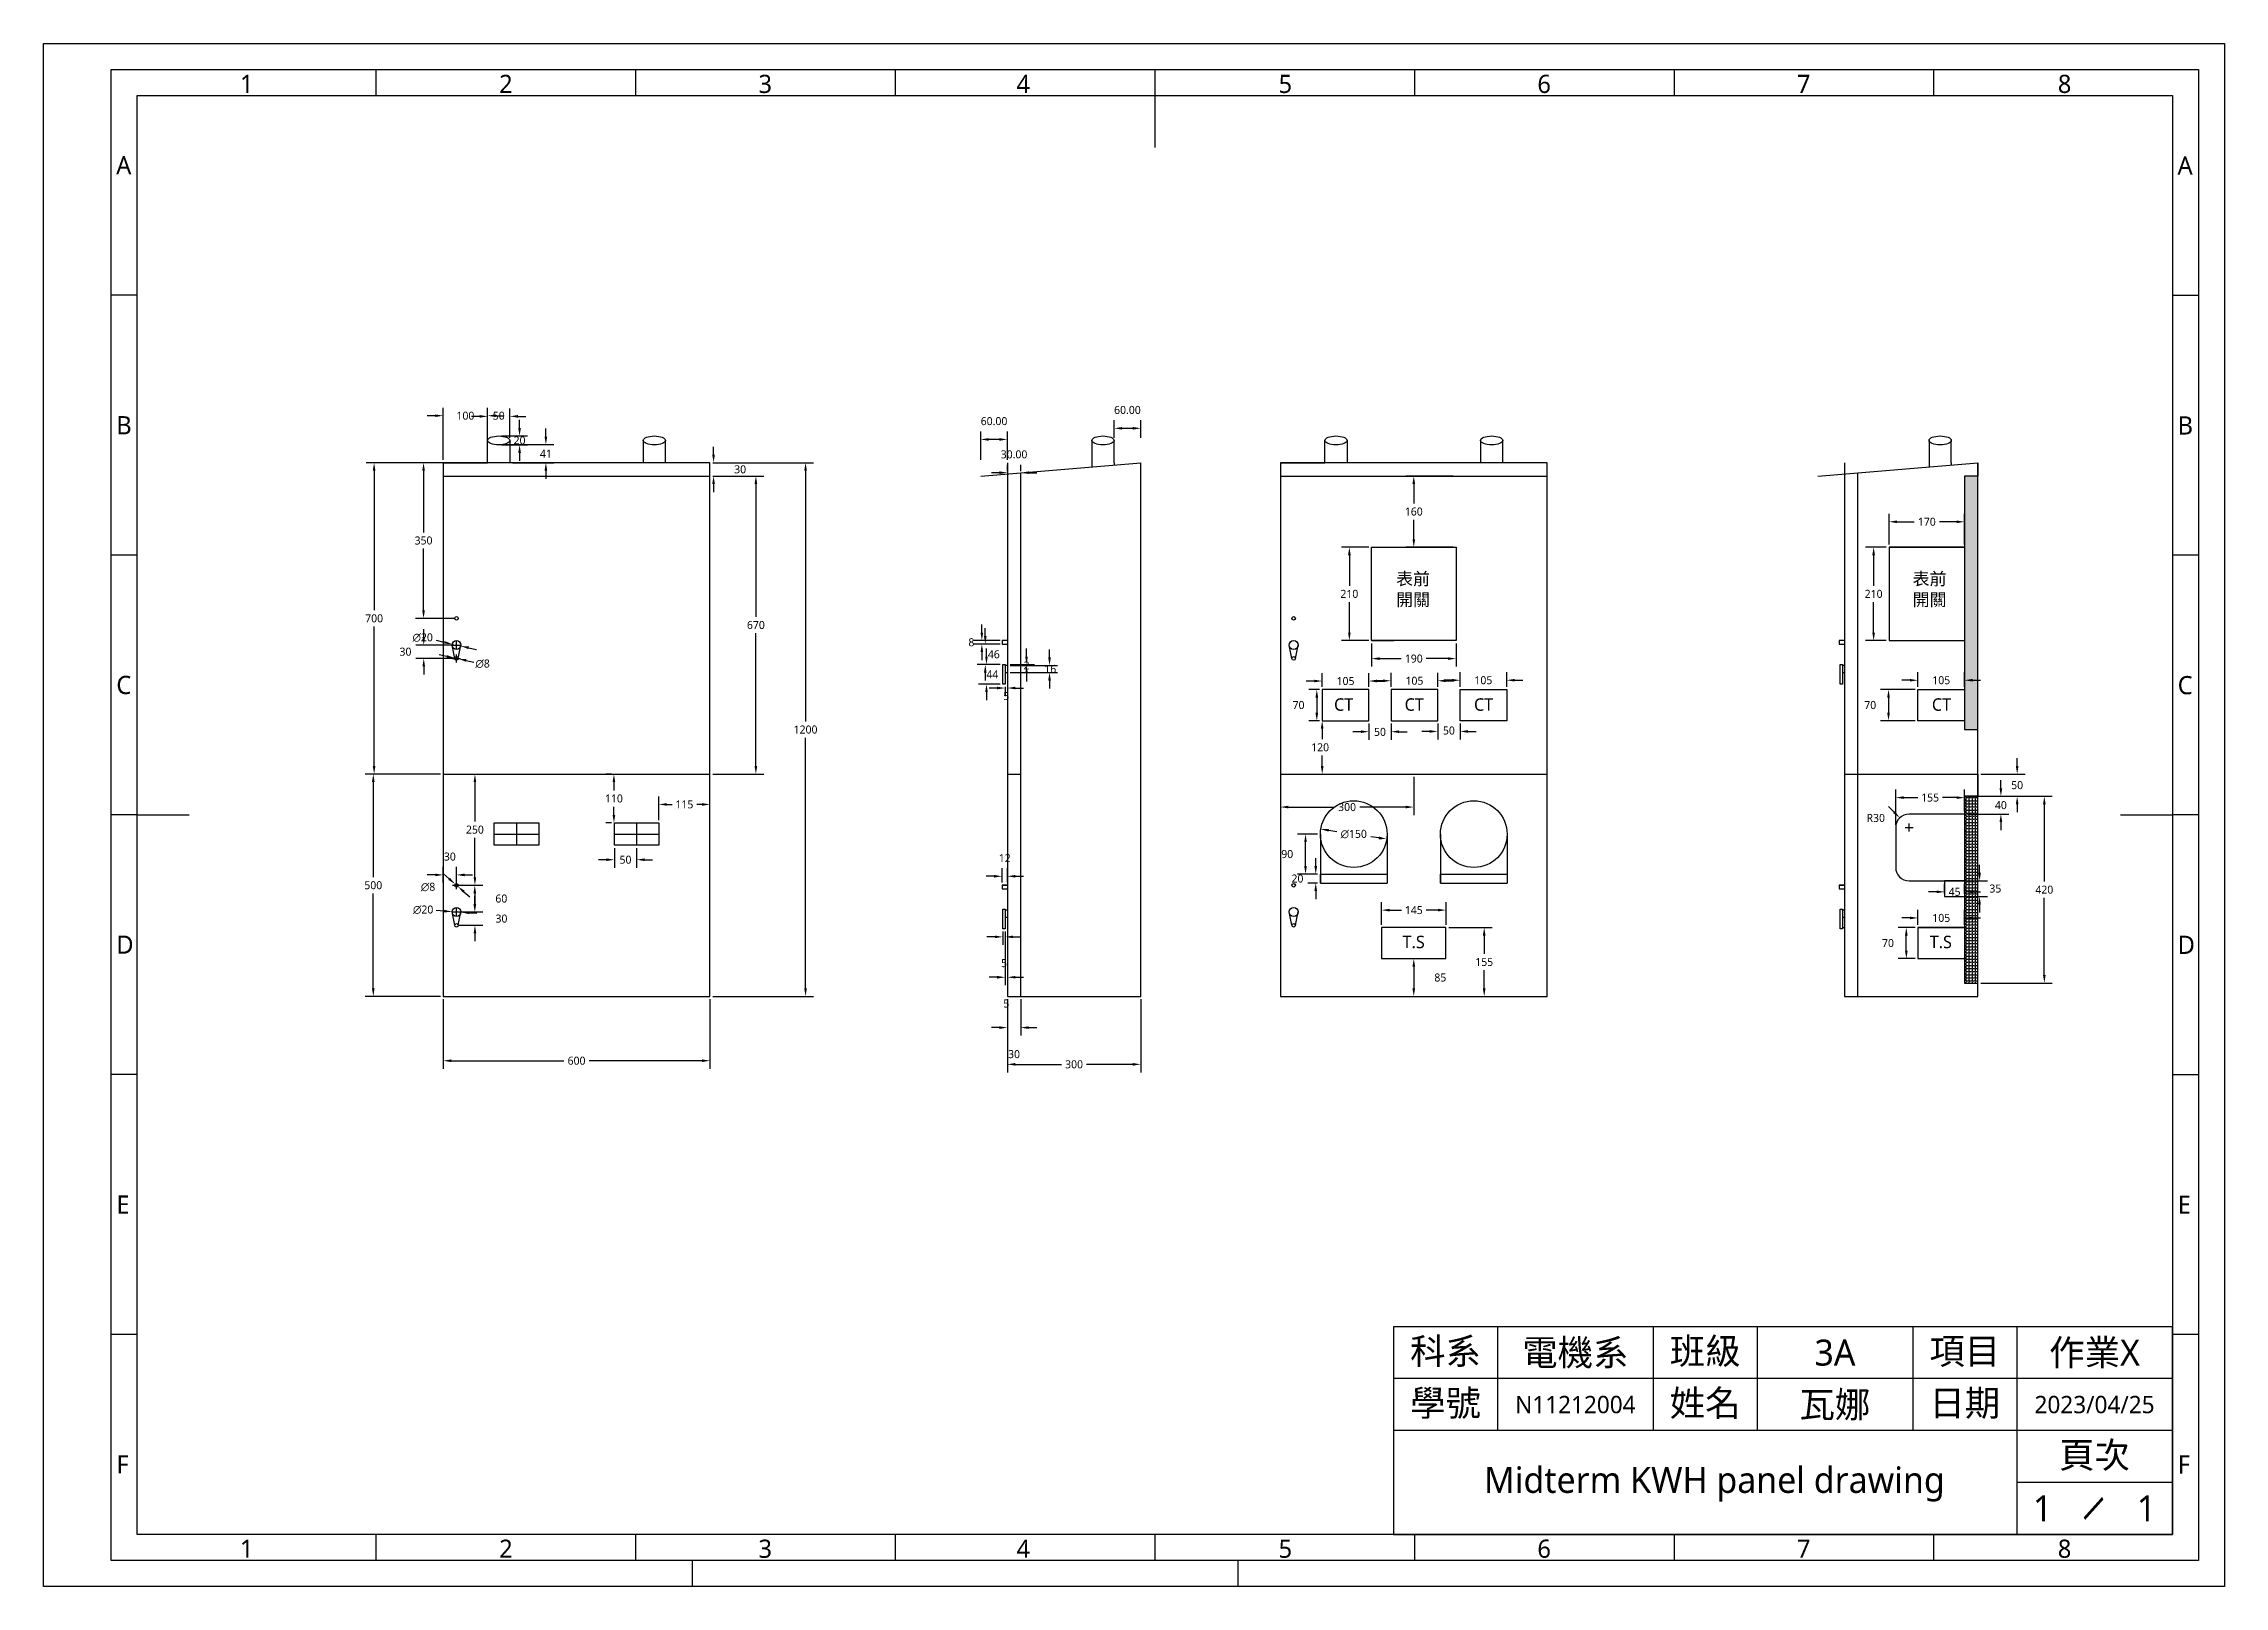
# Model space of a CAD drawing. Header units: millimetres. Extents: x 285 to 8665, y 589 to 4057.
# Drawn here: x 285 to 5189, y 589 to 4057 of the extents above; entities that cross this region are included whole.
import ezdxf
from ezdxf.enums import TextEntityAlignment as Align

# ---------------------------------------------------------------- set-up
doc = ezdxf.new("R2010")
doc.units = ezdxf.units.MM
doc.header["$LTSCALE"] = 6
for name, color, linetype in [('035', 5, 'Continuous'), ('07', 7, 'Continuous'), ('DIMEN', 120, 'Continuous')]:
    doc.layers.add(name, color=color, linetype=linetype)
doc.styles.add('ISO Proportional', font='Microsoft JhengHei.ttf')
doc.styles.get("Standard").update_dxf_attribs({"font": 'Microsoft JhengHei.ttf'})
doc.styles.add('WD', font='Microsoft JhengHei.ttf')
doc.dimstyles.new('-', dxfattribs={"dimscale": 100, "dimtxt": 0.18, "dimasz": 0.18, "dimexe": 0.18, "dimexo": 0.0625, "dimgap": 0.09, "dimtad": 0, "dimtih": 1, "dimtoh": 1, "dimzin": 0, "dimdsep": 46, "dimtxsty": 'WD', "dimcen": 0.09, "dimadec": 0, "dimazin": 0, "dimtfac": 1, "dimtofl": 0, "dimtmove": 2, "dimatfit": 3, "dimfxl": 1, "dimtolj": 1, "dimtzin": 0, "dimarcsym": 0})
pattern_1 = [(0, (-5394.109, -837.318), (0, 6.985), [5.08, -1.905]), (90, (-5394.109, -837.318), (-6.985, 4e-16), [5.08, -1.905])]

msp = doc.modelspace()

# ---------------------------------------------------------------- texts
at = {"char_height": 27.9828, "attachment_point": 1, "style": 'WD'}
for s, insert in [('表前^J開關', (3326.381, 2867.583)), ('表前^J開關', (4487.905, 2867.583)), ('CT', (3186.747, 2585)), ('CT', (3345.492, 2585)), ('CT', (3501.473, 2585)), ('CT', (4531.279, 2585)), ('T.S', (3340.771, 2051.285)), ('T.S', (4526.346, 2051.285))]:
    msp.add_mtext_dynamic_manual_height_columns(s, width=765.41223, gutter_width=139.914, heights=[267.939], dxfattribs=dict(at, insert=insert))

# ---------------------------------------------------------------- blocks, each defined once
blk = doc.blocks.new('IEC_border_a3')
at = {"layer": '035'}
for p, q in [((64, 292), (64, 287)), ((114, 292), (114, 287)), ((164, 292), (164, 287)), ((214, 292), (214, 287)), ((264, 292), (264, 287)), ((314, 292), (314, 287)), ((364, 292), (364, 287)), ((17.97, 248.58), (12.98, 248.58)), ((414.97, 248.54), (409.98, 248.54)), ((17.98, 198.54), (13, 198.54)), ((414.98, 198.5), (410, 198.5)), ((17.98, 148.54), (13, 148.54)), ((414.98, 148.5), (410, 148.5)), ((17.98, 98.54), (13, 98.54)), ((414.98, 98.5), (410, 98.5)), ((18, 48.5), (13.02, 48.5)), ((415, 48.46), (410.02, 48.46)), ((64, 10), (64, 5)), ((114, 10), (114, 5)), ((164, 10), (164, 5)), ((214, 10), (214, 5)), ((264, 10), (264, 5)), ((314, 10), (314, 5)), ((364, 10), (364, 5)), ((125, 0), (125, 5)), ((230, 5), (230, 0))]:
    blk.add_line(p, q, dxfattribs=at)
for points in [[(0, 297), (420, 297), (420, 0), (0, 0)], [(18, 287), (410, 287), (410, 10), (18, 10)]]:
    blk.add_lwpolyline(points, close=True, dxfattribs=at)
at = {"layer": '07'}
for p, q in [((214, 287), (214, 277)), ((18, 148.5), (28, 148.5)), ((400, 148.5), (410, 148.5))]:
    blk.add_line(p, q, dxfattribs=at)
blk.add_lwpolyline([(13, 292), (415, 292), (415, 5), (13, 5)], close=True, dxfattribs=at)
at = {"layer": '035', "style": 'ISO Proportional'}
for s, p in [('1', (37.81, 287.5)), ('2', (87.73, 287.5)), ('3', (137.68, 287.5)), ('4', (187.38, 287.5)), ('5', (237.84, 287.5)), ('6', (287.69, 287.5)), ('7', (337.67, 287.5)), ('8', (387.92, 287.5)), ('A', (13.98, 271.83)), ('A', (410.98, 271.79)), ('B', (14, 221.79)), ('B', (411, 221.75)), ('C', (14, 171.79)), ('C', (411, 171.75)), ('D', (14, 121.79)), ('D', (411, 121.75)), ('E', (14.02, 71.75)), ('E', (411.02, 71.72)), ('F', (14.02, 21.75)), ('F', (411.02, 21.72)), ('1', (37.81, 5.5)), ('2', (87.73, 5.5)), ('3', (137.68, 5.5)), ('4', (187.38, 5.5)), ('5', (237.84, 5.5)), ('6', (287.69, 5.5)), ('7', (337.67, 5.5)), ('8', (387.92, 5.5))]:
    blk.add_text(s, height=3.5, dxfattribs=at).set_placement(p)
blk = doc.blocks.new('電腦輔助電機製圖作業圖框')
for p, q in [((289.9, 35.35), (183.84, 35.35)), ((183.84, 35.35), (183.84, 7.07)), ((197.98, 35.35), (197.98, 21.21)), ((219.19, 35.35), (219.19, 21.21)), ((233.33, 35.35), (233.33, 21.21)), ((254.55, 35.35), (254.55, 21.21)), ((268.69, 35.35), (268.69, 7.07)), ((289.9, 7.07), (289.9, 35.35)), ((289.9, 35.35), (289.9, 7.07)), ((289.9, 28.28), (183.84, 28.28)), ((289.9, 21.21), (183.84, 21.21)), ((289.9, 14.14), (268.69, 14.14)), ((183.84, 7.07), (289.9, 7.07))]:
    blk.add_line(p, q)
at = {"xscale": 0.7070707070707071, "yscale": 0.7070707070707071, "zscale": 0.7070707070707071}
blk.add_blockref('IEC_border_a3', (0, 0), dxfattribs=at)
at = {"insert": (190.91, 31.82), "char_height": 3.535, "attachment_point": 5, "style": 'ISO Proportional'}
blk.add_mtext_dynamic_manual_height_columns('科系', width=14.1414, gutter_width=8.84, heights=[0], dxfattribs=at)
at = {"char_height": 3.535, "attachment_point": 5}
for s, width, insert in [('班級', 14.1414, (226.26, 31.82)), ('項目', 14.1414, (261.62, 31.82)), ('學號', 14.1414, (190.91, 24.75)), ('姓名', 14.1414, (226.26, 24.75)), ('日期', 14.1414, (261.62, 24.75)), ('頁次', 21.2121, (279.29, 17.68))]:
    blk.add_mtext_dynamic_manual_height_columns(s, width=width, gutter_width=8.84, heights=[0], dxfattribs=dict(at, insert=insert))
at = {"insert": (279.16, 10.61), "char_height": 3.535, "attachment_point": 5, "rotation": 119.0276}
blk.add_mtext_dynamic_manual_height_columns('\\\\', width=21.2121, gutter_width=17.68, heights=[0], dxfattribs=at)
for tag, height, p in [('@科系', 3.54, (208.59, 31.82)), ('@班級', 3.54, (243.94, 31.82)), ('@項目', 3.54, (279.29, 31.82)), ('@姓名', 3.54, (243.94, 24.75)), ('@學號', 2.36, (208.59, 24.75)), ('@日期', 2.36, (279.29, 24.75)), ('@作業', 3.54, (227.52, 14.49)), ('@頁次', 3.54, (272.22, 10.61)), ('@總頁次', 3.54, (286.36, 10.61))]:
    blk.add_attdef(tag, text='', height=height).set_placement(p, align=Align.MIDDLE_CENTER)
at = {"flags": 9}
blk.add_attdef('WD_TB', (0, 0), '', height=3.54, dxfattribs=at)
blk = doc.blocks.new('*D47')
at = {"layer": 'Defpoints', "color": 0, "transparency": 16777216}
for p in [(1183.2, 3114.7), (1027.9, 2414.7), (1183.2, 2414.7)]:
    blk.add_point(p, dxfattribs=at)
at = {"layer": 'DIMEN', "color": 0, "lineweight": -2, "transparency": 16777216}
for p, q in [((1176.9, 3114.7), (1009.9, 3114.7)), ((1027.9, 3096.7), (1027.9, 2783)), ((1027.9, 2432.7), (1027.9, 2746.4)), ((1176.9, 2414.7), (1009.9, 2414.7))]:
    blk.add_line(p, q, dxfattribs=at)
at = {"layer": 'DIMEN', "color": 0, "transparency": 16777216}
for points in [[(1024.9, 3096.7), (1030.9, 3096.7), (1027.9, 3114.7)], [(1024.9, 2432.7), (1030.9, 2432.7), (1027.9, 2414.7)]]:
    blk.add_solid(points, dxfattribs=at)
at = {"layer": 'DIMEN', "color": 0, "transparency": 16777216, "insert": (1027.9, 2764.7), "char_height": 18, "attachment_point": 5, "style": 'WD'}
blk.add_mtext('\\A1;700', dxfattribs=at)
blk = doc.blocks.new('*D48')
at = {"layer": 'Defpoints', "color": 0, "transparency": 16777216}
for p in [(1183.2, 2414.7), (1026, 1914.7), (1183.2, 1914.7)]:
    blk.add_point(p, dxfattribs=at)
at = {"layer": 'DIMEN', "color": 0, "lineweight": -2, "transparency": 16777216}
for p, q in [((1176.9, 2414.7), (1008, 2414.7)), ((1026, 2396.7), (1026, 2183)), ((1026, 1932.7), (1026, 2146.4)), ((1176.9, 1914.7), (1008, 1914.7))]:
    blk.add_line(p, q, dxfattribs=at)
at = {"layer": 'DIMEN', "color": 0, "transparency": 16777216}
for points in [[(1023, 2396.7), (1029, 2396.7), (1026, 2414.7)], [(1023, 1932.7), (1029, 1932.7), (1026, 1914.7)]]:
    blk.add_solid(points, dxfattribs=at)
at = {"layer": 'DIMEN', "color": 0, "transparency": 16777216, "insert": (1026, 2164.7), "char_height": 18, "attachment_point": 5, "style": 'WD'}
blk.add_mtext('\\A1;500', dxfattribs=at)
blk = doc.blocks.new('*D49')
at = {"layer": 'Defpoints', "color": 0, "transparency": 16777216}
for p in [(1783.2, 3114.7), (1783.2, 1914.7), (1998.2, 1914.7)]:
    blk.add_point(p, dxfattribs=at)
at = {"layer": 'DIMEN', "color": 0, "lineweight": -2, "transparency": 16777216}
for p, q in [((1789.4, 3114.7), (2016.2, 3114.7)), ((1998.2, 3096.7), (1998.2, 2533)), ((1998.2, 1932.7), (1998.2, 2496.3)), ((1789.4, 1914.7), (2016.2, 1914.7))]:
    blk.add_line(p, q, dxfattribs=at)
at = {"layer": 'DIMEN', "color": 0, "transparency": 16777216}
for points in [[(1995.2, 3096.7), (2001.2, 3096.7), (1998.2, 3114.7)], [(1995.2, 1932.7), (2001.2, 1932.7), (1998.2, 1914.7)]]:
    blk.add_solid(points, dxfattribs=at)
at = {"layer": 'DIMEN', "color": 0, "transparency": 16777216, "insert": (1998.2, 2514.7), "char_height": 18, "attachment_point": 5, "style": 'WD'}
blk.add_mtext('\\A1;1200', dxfattribs=at)
blk = doc.blocks.new('*D52')
at = {"layer": 'Defpoints', "color": 0, "transparency": 16777216}
for p in [(1283.2, 3220.3), (1183.2, 3114.7), (1283.2, 3114.7)]:
    blk.add_point(p, dxfattribs=at)
at = {"layer": 'DIMEN', "color": 0, "lineweight": -2, "transparency": 16777216}
for p, q in [((1183.2, 3120.9), (1183.2, 3238.3)), ((1283.2, 3120.9), (1283.2, 3238.3)), ((1165.2, 3220.3), (1147.2, 3220.3)), ((1301.2, 3220.3), (1319.2, 3220.3))]:
    blk.add_line(p, q, dxfattribs=at)
at = {"layer": 'DIMEN', "color": 0, "transparency": 16777216}
for points in [[(1165.2, 3223.3), (1165.2, 3217.3), (1183.2, 3220.3)], [(1301.2, 3223.3), (1301.2, 3217.3), (1283.2, 3220.3)]]:
    blk.add_solid(points, dxfattribs=at)
at = {"layer": 'DIMEN', "color": 0, "transparency": 16777216, "insert": (1233.2, 3220.3), "char_height": 18, "attachment_point": 5, "style": 'WD'}
blk.add_mtext('\\A1;100', dxfattribs=at)
blk = doc.blocks.new('*D53')
at = {"layer": 'Defpoints', "color": 0, "transparency": 16777216}
for p in [(1308.2, 3174.7), (1308.2, 3154.7), (1355, 3154.7)]:
    blk.add_point(p, dxfattribs=at)
at = {"layer": 'DIMEN', "color": 0, "lineweight": -2, "transparency": 16777216}
for p, q in [((1355, 3192.7), (1355, 3210.7)), ((1314.4, 3174.7), (1373, 3174.7)), ((1314.4, 3154.7), (1373, 3154.7)), ((1355, 3136.7), (1355, 3118.7))]:
    blk.add_line(p, q, dxfattribs=at)
at = {"layer": 'DIMEN', "color": 0, "transparency": 16777216}
for points in [[(1352, 3192.7), (1358, 3192.7), (1355, 3174.7)], [(1352, 3136.7), (1358, 3136.7), (1355, 3154.7)]]:
    blk.add_solid(points, dxfattribs=at)
at = {"layer": 'DIMEN', "color": 0, "transparency": 16777216, "insert": (1355, 3164.7), "char_height": 18, "attachment_point": 5, "style": 'WD'}
blk.add_mtext('\\A1;20', dxfattribs=at)
blk = doc.blocks.new('*D54')
at = {"layer": 'Defpoints', "color": 0, "transparency": 16777216}
for p in [(1317.3, 3155.4), (1333.2, 3114.7), (1414.2, 3114.7)]:
    blk.add_point(p, dxfattribs=at)
at = {"layer": 'DIMEN', "color": 0, "lineweight": -2, "transparency": 16777216}
for p, q in [((1414.2, 3173.4), (1414.2, 3191.4)), ((1323.5, 3155.4), (1432.2, 3155.4)), ((1339.4, 3114.7), (1432.2, 3114.7)), ((1414.2, 3096.7), (1414.2, 3078.7))]:
    blk.add_line(p, q, dxfattribs=at)
at = {"layer": 'DIMEN', "color": 0, "transparency": 16777216}
for points in [[(1411.2, 3173.4), (1417.2, 3173.4), (1414.2, 3155.4)], [(1411.2, 3096.7), (1417.2, 3096.7), (1414.2, 3114.7)]]:
    blk.add_solid(points, dxfattribs=at)
at = {"layer": 'DIMEN', "color": 0, "transparency": 16777216, "insert": (1414.2, 3135), "char_height": 18, "attachment_point": 5, "style": 'WD'}
blk.add_mtext('\\A1;41', dxfattribs=at)
blk = doc.blocks.new('*D55')
at = {"layer": 'Defpoints', "color": 0, "transparency": 16777216}
for p in [(1333.2, 3218.8), (1283.2, 3164.7), (1333.2, 3164.7)]:
    blk.add_point(p, dxfattribs=at)
at = {"layer": 'DIMEN', "color": 0, "lineweight": -2, "transparency": 16777216}
for p, q in [((1265.2, 3218.8), (1247.2, 3218.8)), ((1283.2, 3170.9), (1283.2, 3236.8)), ((1333.2, 3170.9), (1333.2, 3236.8)), ((1351.2, 3218.8), (1369.2, 3218.8))]:
    blk.add_line(p, q, dxfattribs=at)
at = {"layer": 'DIMEN', "color": 0, "transparency": 16777216}
for points in [[(1265.2, 3221.8), (1265.2, 3215.8), (1283.2, 3218.8)], [(1351.2, 3221.8), (1351.2, 3215.8), (1333.2, 3218.8)]]:
    blk.add_solid(points, dxfattribs=at)
at = {"layer": 'DIMEN', "color": 0, "transparency": 16777216, "insert": (1308.2, 3220.3), "char_height": 18, "attachment_point": 5, "style": 'WD'}
blk.add_mtext('\\A1;50', dxfattribs=at)
blk = doc.blocks.new('*D56')
at = {"layer": 'Defpoints', "color": 0, "transparency": 16777216}
for p in [(1783.2, 3114.7), (1783.2, 3084.7), (1791.3, 3084.7)]:
    blk.add_point(p, dxfattribs=at)
at = {"layer": 'DIMEN', "color": 0, "lineweight": -2, "transparency": 16777216}
for p, q in [((1791.3, 3132.7), (1791.3, 3150.7)), ((1789.4, 3114.7), (1809.3, 3114.7)), ((1789.4, 3084.7), (1809.3, 3084.7)), ((1791.3, 3066.7), (1791.3, 3048.7))]:
    blk.add_line(p, q, dxfattribs=at)
at = {"layer": 'DIMEN', "color": 0, "transparency": 16777216}
for points in [[(1788.3, 3132.7), (1794.3, 3132.7), (1791.3, 3114.7)], [(1788.3, 3066.7), (1794.3, 3066.7), (1791.3, 3084.7)]]:
    blk.add_solid(points, dxfattribs=at)
at = {"layer": 'DIMEN', "color": 0, "transparency": 16777216, "insert": (1851.1, 3099.7), "char_height": 18, "attachment_point": 5, "style": 'WD'}
blk.add_mtext('\\A1;30', dxfattribs=at)
blk = doc.blocks.new('*D57')
at = {"layer": 'Defpoints', "color": 0, "transparency": 16777216}
for p in [(1213.2, 2414.7), (1213.2, 2164.7), (1254.6, 2164.7)]:
    blk.add_point(p, dxfattribs=at)
at = {"layer": 'DIMEN', "color": 0, "lineweight": -2, "transparency": 16777216}
for p, q in [((1219.4, 2414.7), (1272.6, 2414.7)), ((1254.6, 2396.7), (1254.6, 2308)), ((1254.6, 2182.7), (1254.6, 2271.4)), ((1219.4, 2164.7), (1272.6, 2164.7))]:
    blk.add_line(p, q, dxfattribs=at)
at = {"layer": 'DIMEN', "color": 0, "transparency": 16777216}
for points in [[(1251.6, 2396.7), (1257.6, 2396.7), (1254.6, 2414.7)], [(1251.6, 2182.7), (1257.6, 2182.7), (1254.6, 2164.7)]]:
    blk.add_solid(points, dxfattribs=at)
at = {"layer": 'DIMEN', "color": 0, "transparency": 16777216, "insert": (1254.6, 2289.7), "char_height": 18, "attachment_point": 5, "style": 'WD'}
blk.add_mtext('\\A1;250', dxfattribs=at)
blk = doc.blocks.new('*D58')
at = {"layer": 'Defpoints', "color": 0, "transparency": 16777216}
for p in [(1213.2, 2164.7), (1213.2, 2104.7), (1254.3, 2104.7)]:
    blk.add_point(p, dxfattribs=at)
at = {"layer": 'DIMEN', "color": 0, "lineweight": -2, "transparency": 16777216}
for p, q in [((1219.4, 2164.7), (1272.3, 2164.7)), ((1254.3, 2146.7), (1254.3, 2122.7)), ((1219.4, 2104.7), (1272.3, 2104.7))]:
    blk.add_line(p, q, dxfattribs=at)
at = {"layer": 'DIMEN', "color": 0, "transparency": 16777216}
for points in [[(1251.3, 2146.7), (1257.3, 2146.7), (1254.3, 2164.7)], [(1251.3, 2122.7), (1257.3, 2122.7), (1254.3, 2104.7)]]:
    blk.add_solid(points, dxfattribs=at)
at = {"layer": 'DIMEN', "color": 0, "transparency": 16777216, "insert": (1314, 2134.7), "char_height": 18, "attachment_point": 5, "style": 'WD'}
blk.add_mtext('\\A1;60', dxfattribs=at)
blk = doc.blocks.new('*D59')
at = {"layer": 'Defpoints', "color": 0, "transparency": 16777216}
for p in [(1183.2, 2164.7), (1213.2, 2188), (1213.2, 2164.7)]:
    blk.add_point(p, dxfattribs=at)
at = {"layer": 'DIMEN', "color": 0, "lineweight": -2, "transparency": 16777216}
for p, q in [((1165.2, 2188), (1147.2, 2188)), ((1183.2, 2170.9), (1183.2, 2206)), ((1213.2, 2170.9), (1213.2, 2206)), ((1231.2, 2188), (1249.2, 2188))]:
    blk.add_line(p, q, dxfattribs=at)
at = {"layer": 'DIMEN', "color": 0, "transparency": 16777216}
for points in [[(1165.2, 2191), (1165.2, 2185), (1183.2, 2188)], [(1231.2, 2191), (1231.2, 2185), (1213.2, 2188)]]:
    blk.add_solid(points, dxfattribs=at)
at = {"layer": 'DIMEN', "color": 0, "transparency": 16777216, "insert": (1198.2, 2229.1), "char_height": 18, "attachment_point": 5, "style": 'WD'}
blk.add_mtext('\\A1;30', dxfattribs=at)
blk = doc.blocks.new('*D60')
at = {"layer": 'Defpoints', "color": 0, "transparency": 16777216}
for p in [(1210.2, 2167.3), (1216.2, 2162.1)]:
    blk.add_point(p, dxfattribs=at)
at = {"layer": 'DIMEN', "color": 0, "lineweight": -2, "transparency": 16777216}
for p, q in [((1196.6, 2179.1), (1183, 2191)), ((1204.2, 2164.7), (1222.2, 2164.7)), ((1213.2, 2155.7), (1213.2, 2173.7)), ((1229.7, 2150.2), (1243.3, 2138.4))]:
    blk.add_line(p, q, dxfattribs=at)
at = {"layer": 'DIMEN', "color": 0, "transparency": 16777216}
for points in [[(1198.6, 2181.4), (1194.6, 2176.9), (1210.2, 2167.3)], [(1231.7, 2152.5), (1227.8, 2148), (1216.2, 2162.1)]]:
    blk.add_solid(points, dxfattribs=at)
at = {"layer": 'DIMEN', "color": 0, "transparency": 16777216, "insert": (1149.3, 2160.7), "char_height": 18, "attachment_point": 5, "style": 'WD'}
blk.add_mtext('\\A1;∅8', dxfattribs=at)
blk = doc.blocks.new('*D61')
at = {"layer": 'Defpoints', "color": 0, "transparency": 16777216}
for p in [(1213.2, 2104.7), (1213.2, 2074.7), (1254.6, 2074.7)]:
    blk.add_point(p, dxfattribs=at)
at = {"layer": 'DIMEN', "color": 0, "lineweight": -2, "transparency": 16777216}
for p, q in [((1254.6, 2122.7), (1254.6, 2140.7)), ((1219.4, 2104.7), (1272.6, 2104.7)), ((1219.4, 2074.7), (1272.6, 2074.7)), ((1254.6, 2056.7), (1254.6, 2038.7))]:
    blk.add_line(p, q, dxfattribs=at)
at = {"layer": 'DIMEN', "color": 0, "transparency": 16777216}
for points in [[(1251.6, 2122.7), (1257.6, 2122.7), (1254.6, 2104.7)], [(1251.6, 2056.7), (1257.6, 2056.7), (1254.6, 2074.7)]]:
    blk.add_solid(points, dxfattribs=at)
at = {"layer": 'DIMEN', "color": 0, "transparency": 16777216, "insert": (1314.3, 2089.7), "char_height": 18, "attachment_point": 5, "style": 'WD'}
blk.add_mtext('\\A1;30', dxfattribs=at)
blk = doc.blocks.new('*D62')
at = {"layer": 'Defpoints', "color": 0, "transparency": 16777216}
for p in [(1203.2, 2105.3), (1223.1, 2104)]:
    blk.add_point(p, dxfattribs=at)
at = {"layer": 'DIMEN', "color": 0, "lineweight": -2, "transparency": 16777216}
for p, q in [((1213.2, 2095.7), (1213.2, 2113.7)), ((1185.2, 2106.5), (1167.3, 2107.7)), ((1204.2, 2104.7), (1222.2, 2104.7)), ((1241.1, 2102.9), (1259.1, 2101.7))]:
    blk.add_line(p, q, dxfattribs=at)
at = {"layer": 'DIMEN', "color": 0, "transparency": 16777216}
for points in [[(1185.4, 2109.5), (1185, 2103.5), (1203.2, 2105.3)], [(1241.3, 2105.9), (1240.9, 2099.9), (1223.1, 2104)]]:
    blk.add_solid(points, dxfattribs=at)
at = {"layer": 'DIMEN', "color": 0, "transparency": 16777216, "insert": (1138.2, 2109.6), "char_height": 18, "attachment_point": 5, "style": 'WD'}
blk.add_mtext('\\A1;∅20', dxfattribs=at)
blk = doc.blocks.new('*D63')
at = {"layer": 'Defpoints', "color": 0, "transparency": 16777216}
for p in [(1203.4, 2706.8), (1222.9, 2702.5)]:
    blk.add_point(p, dxfattribs=at)
at = {"layer": 'DIMEN', "color": 0, "lineweight": -2, "transparency": 16777216}
for p, q in [((1185.8, 2710.7), (1168.3, 2714.6)), ((1204.2, 2704.7), (1222.2, 2704.7)), ((1213.2, 2695.7), (1213.2, 2713.7)), ((1240.5, 2698.6), (1258.1, 2694.7))]:
    blk.add_line(p, q, dxfattribs=at)
at = {"layer": 'DIMEN', "color": 0, "transparency": 16777216}
for points in [[(1186.5, 2713.7), (1185.2, 2707.8), (1203.4, 2706.8)], [(1241.2, 2701.5), (1239.9, 2695.7), (1222.9, 2702.5)]]:
    blk.add_solid(points, dxfattribs=at)
at = {"layer": 'DIMEN', "color": 0, "transparency": 16777216, "insert": (1137.2, 2721.5), "char_height": 18, "attachment_point": 5, "style": 'WD'}
blk.add_mtext('\\A1;∅20', dxfattribs=at)
blk = doc.blocks.new('*D64')
at = {"layer": 'Defpoints', "color": 0, "transparency": 16777216}
for p in [(1209.2, 2675.5), (1217.1, 2673.9)]:
    blk.add_point(p, dxfattribs=at)
at = {"layer": 'DIMEN', "color": 0, "lineweight": -2, "transparency": 16777216}
for p, q in [((1191.6, 2679.1), (1174, 2682.7)), ((1204.2, 2674.7), (1222.2, 2674.7)), ((1213.2, 2665.7), (1213.2, 2683.7)), ((1234.7, 2670.3), (1252.3, 2666.6))]:
    blk.add_line(p, q, dxfattribs=at)
at = {"layer": 'DIMEN', "color": 0, "transparency": 16777216}
for points in [[(1192.2, 2682), (1191, 2676.2), (1209.2, 2675.5)], [(1235.3, 2673.2), (1234.1, 2667.3), (1217.1, 2673.9)]]:
    blk.add_solid(points, dxfattribs=at)
at = {"layer": 'DIMEN', "color": 0, "transparency": 16777216, "insert": (1271.9, 2662.6), "char_height": 18, "attachment_point": 5, "style": 'WD'}
blk.add_mtext('\\A1;∅8', dxfattribs=at)
blk = doc.blocks.new('*D65')
at = {"layer": 'Defpoints', "color": 0, "transparency": 16777216}
for p in [(1139.1, 3114.7), (1213.2, 3114.7), (1213.2, 2764.7)]:
    blk.add_point(p, dxfattribs=at)
at = {"layer": 'DIMEN', "color": 0, "lineweight": -2, "transparency": 16777216}
for p, q in [((1206.9, 3114.7), (1121.1, 3114.7)), ((1139.1, 3096.7), (1139.1, 2958)), ((1139.1, 2782.7), (1139.1, 2921.4)), ((1206.9, 2764.7), (1121.1, 2764.7))]:
    blk.add_line(p, q, dxfattribs=at)
at = {"layer": 'DIMEN', "color": 0, "transparency": 16777216}
for points in [[(1136.1, 3096.7), (1142.1, 3096.7), (1139.1, 3114.7)], [(1136.1, 2782.7), (1142.1, 2782.7), (1139.1, 2764.7)]]:
    blk.add_solid(points, dxfattribs=at)
at = {"layer": 'DIMEN', "color": 0, "transparency": 16777216, "insert": (1139.1, 2939.7), "char_height": 18, "attachment_point": 5, "style": 'WD'}
blk.add_mtext('\\A1;350', dxfattribs=at)
blk = doc.blocks.new('*D66')
at = {"layer": 'Defpoints', "color": 0, "transparency": 16777216}
for p in [(1213.2, 2704.7), (1139.5, 2674.7), (1213.2, 2674.7)]:
    blk.add_point(p, dxfattribs=at)
at = {"layer": 'DIMEN', "color": 0, "lineweight": -2, "transparency": 16777216}
for p, q in [((1206.9, 2704.7), (1121.5, 2704.7)), ((1139.5, 2722.7), (1139.5, 2740.7)), ((1206.9, 2674.7), (1121.5, 2674.7)), ((1139.5, 2656.7), (1139.5, 2638.7))]:
    blk.add_line(p, q, dxfattribs=at)
at = {"layer": 'DIMEN', "color": 0, "transparency": 16777216}
for points in [[(1136.5, 2722.7), (1142.5, 2722.7), (1139.5, 2704.7)], [(1136.5, 2656.7), (1142.5, 2656.7), (1139.5, 2674.7)]]:
    blk.add_solid(points, dxfattribs=at)
at = {"layer": 'DIMEN', "color": 0, "transparency": 16777216, "insert": (1098.4, 2689.7), "char_height": 18, "attachment_point": 5, "style": 'WD'}
blk.add_mtext('\\A1;30', dxfattribs=at)
blk = doc.blocks.new('*D67')
at = {"layer": 'Defpoints', "color": 0, "transparency": 16777216}
for p in [(1783.2, 2346.4), (1668.2, 2304.7), (1783.2, 2304.7)]:
    blk.add_point(p, dxfattribs=at)
at = {"layer": 'DIMEN', "color": 0, "lineweight": -2, "transparency": 16777216}
for p, q in [((1668.2, 2310.9), (1668.2, 2364.4)), ((1783.2, 2310.9), (1783.2, 2364.4)), ((1686.2, 2346.4), (1697.9, 2346.4)), ((1765.2, 2346.4), (1753.4, 2346.4))]:
    blk.add_line(p, q, dxfattribs=at)
at = {"layer": 'DIMEN', "color": 0, "transparency": 16777216}
for points in [[(1686.2, 2349.4), (1686.2, 2343.4), (1668.2, 2346.4)], [(1765.2, 2349.4), (1765.2, 2343.4), (1783.2, 2346.4)]]:
    blk.add_solid(points, dxfattribs=at)
at = {"layer": 'DIMEN', "color": 0, "transparency": 16777216, "insert": (1725.7, 2346.4), "char_height": 18, "attachment_point": 5, "style": 'WD'}
blk.add_mtext('\\A1;115', dxfattribs=at)
blk = doc.blocks.new('*D68')
at = {"layer": 'Defpoints', "color": 0, "transparency": 16777216}
for p in [(1567.2, 2414.7), (1568.2, 2414.7), (1568.2, 2304.7)]:
    blk.add_point(p, dxfattribs=at)
at = {"layer": 'DIMEN', "color": 0, "lineweight": -2, "transparency": 16777216}
for p, q in [((1561.9, 2414.7), (1549.2, 2414.7)), ((1567.2, 2396.7), (1567.2, 2378)), ((1567.2, 2322.7), (1567.2, 2341.3)), ((1561.9, 2304.7), (1549.2, 2304.7))]:
    blk.add_line(p, q, dxfattribs=at)
at = {"layer": 'DIMEN', "color": 0, "transparency": 16777216}
for points in [[(1564.2, 2396.7), (1570.2, 2396.7), (1567.2, 2414.7)], [(1564.2, 2322.7), (1570.2, 2322.7), (1567.2, 2304.7)]]:
    blk.add_solid(points, dxfattribs=at)
at = {"layer": 'DIMEN', "color": 0, "transparency": 16777216, "insert": (1567.2, 2359.7), "char_height": 18, "attachment_point": 5, "style": 'WD'}
blk.add_mtext('\\A1;110', dxfattribs=at)
blk = doc.blocks.new('*D69')
at = {"layer": 'Defpoints', "color": 0, "transparency": 16777216}
for p in [(1568.2, 2254.7), (1568.2, 2222.1), (1618.2, 2254.7)]:
    blk.add_point(p, dxfattribs=at)
at = {"layer": 'DIMEN', "color": 0, "lineweight": -2, "transparency": 16777216}
for p, q in [((1550.2, 2222.1), (1532.2, 2222.1)), ((1568.2, 2248.4), (1568.2, 2204.1)), ((1618.2, 2248.4), (1618.2, 2204.1)), ((1636.2, 2222.1), (1654.2, 2222.1))]:
    blk.add_line(p, q, dxfattribs=at)
at = {"layer": 'DIMEN', "color": 0, "transparency": 16777216}
for points in [[(1550.2, 2225.1), (1550.2, 2219.1), (1568.2, 2222.1)], [(1636.2, 2225.1), (1636.2, 2219.1), (1618.2, 2222.1)]]:
    blk.add_solid(points, dxfattribs=at)
at = {"layer": 'DIMEN', "color": 0, "transparency": 16777216, "insert": (1593.2, 2222.1), "char_height": 18, "attachment_point": 5, "style": 'WD'}
blk.add_mtext('\\A1;50', dxfattribs=at)
blk = doc.blocks.new('*D70')
at = {"layer": 'Defpoints', "color": 0, "transparency": 16777216}
for p in [(1783.2, 3084.7), (1783.2, 2414.7), (1886.5, 2414.7)]:
    blk.add_point(p, dxfattribs=at)
at = {"layer": 'DIMEN', "color": 0, "lineweight": -2, "transparency": 16777216}
for p, q in [((1789.4, 3084.7), (1904.5, 3084.7)), ((1886.5, 3066.7), (1886.5, 2768)), ((1886.5, 2432.7), (1886.5, 2731.4)), ((1789.4, 2414.7), (1904.5, 2414.7))]:
    blk.add_line(p, q, dxfattribs=at)
at = {"layer": 'DIMEN', "color": 0, "transparency": 16777216}
for points in [[(1883.5, 3066.7), (1889.5, 3066.7), (1886.5, 3084.7)], [(1883.5, 2432.7), (1889.5, 2432.7), (1886.5, 2414.7)]]:
    blk.add_solid(points, dxfattribs=at)
at = {"layer": 'DIMEN', "color": 0, "transparency": 16777216, "insert": (1886.5, 2749.7), "char_height": 18, "attachment_point": 5, "style": 'WD'}
blk.add_mtext('\\A1;670', dxfattribs=at)
blk = doc.blocks.new('*D71')
at = {"layer": 'Defpoints', "color": 0, "transparency": 16777216}
for p in [(1183.2, 1914.7), (1783.2, 1914.7), (1783.2, 1770.2)]:
    blk.add_point(p, dxfattribs=at)
at = {"layer": 'DIMEN', "color": 0, "lineweight": -2, "transparency": 16777216}
for p, q in [((1183.2, 1908.4), (1183.2, 1752.2)), ((1783.2, 1908.4), (1783.2, 1752.2)), ((1201.2, 1770.2), (1454.7, 1770.2)), ((1765.2, 1770.2), (1511.6, 1770.2))]:
    blk.add_line(p, q, dxfattribs=at)
at = {"layer": 'DIMEN', "color": 0, "transparency": 16777216}
for points in [[(1201.2, 1773.2), (1201.2, 1767.2), (1183.2, 1770.2)], [(1765.2, 1773.2), (1765.2, 1767.2), (1783.2, 1770.2)]]:
    blk.add_solid(points, dxfattribs=at)
at = {"layer": 'DIMEN', "color": 0, "transparency": 16777216, "insert": (1483.2, 1770.2), "char_height": 18, "attachment_point": 5, "style": 'WD'}
blk.add_mtext('\\A1;600', dxfattribs=at)
blk = doc.blocks.new('*D75')
at = {"layer": 'Defpoints', "color": 0, "transparency": 16777216}
for p in [(2392.1, 3166.9), (2392.1, 3114.7), (2452.1, 3114.7)]:
    blk.add_point(p, dxfattribs=at)
at = {"layer": 'DIMEN', "color": 0, "lineweight": -2, "transparency": 16777216}
for p, q in [((2392.1, 3120.9), (2392.1, 3184.9)), ((2434.1, 3166.9), (2410.1, 3166.9)), ((2452.1, 3120.9), (2452.1, 3184.9))]:
    blk.add_line(p, q, dxfattribs=at)
at = {"layer": 'DIMEN', "color": 0, "transparency": 16777216}
for points in [[(2410.1, 3169.9), (2410.1, 3163.9), (2392.1, 3166.9)], [(2434.1, 3169.9), (2434.1, 3163.9), (2452.1, 3166.9)]]:
    blk.add_solid(points, dxfattribs=at)
at = {"layer": 'DIMEN', "color": 0, "transparency": 16777216, "insert": (2422.1, 3208), "char_height": 18, "attachment_point": 5, "style": 'WD'}
blk.add_mtext('\\A1;60.00', dxfattribs=at)
blk = doc.blocks.new('*D76')
at = {"layer": 'Defpoints', "color": 0, "transparency": 16777216}
for p in [(2752.1, 3192), (2692.1, 3164.7), (2752.1, 3164.7)]:
    blk.add_point(p, dxfattribs=at)
at = {"layer": 'DIMEN', "color": 0, "lineweight": -2, "transparency": 16777216}
for p, q in [((2692.1, 3170.9), (2692.1, 3210)), ((2710.1, 3192), (2734.1, 3192)), ((2752.1, 3170.9), (2752.1, 3210))]:
    blk.add_line(p, q, dxfattribs=at)
at = {"layer": 'DIMEN', "color": 0, "transparency": 16777216}
for points in [[(2710.1, 3195), (2710.1, 3189), (2692.1, 3192)], [(2734.1, 3195), (2734.1, 3189), (2752.1, 3192)]]:
    blk.add_solid(points, dxfattribs=at)
at = {"layer": 'DIMEN', "color": 0, "transparency": 16777216, "insert": (2722.1, 3233.1), "char_height": 18, "attachment_point": 5, "style": 'WD'}
blk.add_mtext('\\A1;60.00', dxfattribs=at)
blk = doc.blocks.new('*D77')
at = {"layer": 'Defpoints', "color": 0, "transparency": 16777216}
for p in [(2482.1, 3092.2), (2452.1, 3089.7), (2482.1, 3089.7)]:
    blk.add_point(p, dxfattribs=at)
at = {"layer": 'DIMEN', "color": 0, "lineweight": -2, "transparency": 16777216}
for p, q in [((2434.1, 3092.2), (2416.1, 3092.2)), ((2452.1, 3095.9), (2452.1, 3110.2)), ((2482.1, 3095.9), (2482.1, 3110.2)), ((2500.1, 3092.2), (2518.1, 3092.2))]:
    blk.add_line(p, q, dxfattribs=at)
at = {"layer": 'DIMEN', "color": 0, "transparency": 16777216}
for points in [[(2434.1, 3095.2), (2434.1, 3089.2), (2452.1, 3092.2)], [(2500.1, 3095.2), (2500.1, 3089.2), (2482.1, 3092.2)]]:
    blk.add_solid(points, dxfattribs=at)
at = {"layer": 'DIMEN', "color": 0, "transparency": 16777216, "insert": (2467.1, 3133.3), "char_height": 18, "attachment_point": 5, "style": 'WD'}
blk.add_mtext('\\A1;30.00', dxfattribs=at)
blk = doc.blocks.new('*D78')
at = {"layer": 'Defpoints', "color": 0, "transparency": 16777216}
for p in [(2452.1, 1914.7), (2752.1, 1914.7), (2752.1, 1762.1)]:
    blk.add_point(p, dxfattribs=at)
at = {"layer": 'DIMEN', "color": 0, "lineweight": -2, "transparency": 16777216}
for p, q in [((2452.1, 1908.4), (2452.1, 1744.1)), ((2752.1, 1908.4), (2752.1, 1744.1)), ((2470.1, 1762.1), (2573.7, 1762.1)), ((2734.1, 1762.1), (2630.4, 1762.1))]:
    blk.add_line(p, q, dxfattribs=at)
at = {"layer": 'DIMEN', "color": 0, "transparency": 16777216}
for points in [[(2470.1, 1765.1), (2470.1, 1759.1), (2452.1, 1762.1)], [(2734.1, 1765.1), (2734.1, 1759.1), (2752.1, 1762.1)]]:
    blk.add_solid(points, dxfattribs=at)
at = {"layer": 'DIMEN', "color": 0, "transparency": 16777216, "insert": (2602.1, 1762.1), "char_height": 18, "attachment_point": 5, "style": 'WD'}
blk.add_mtext('\\A1;300', dxfattribs=at)
blk = doc.blocks.new('*D79')
at = {"layer": 'Defpoints', "color": 0, "transparency": 16777216}
for p in [(2452.1, 1914.7), (2482.1, 1914.7), (2482.1, 1844.7)]:
    blk.add_point(p, dxfattribs=at)
at = {"layer": 'DIMEN', "color": 0, "lineweight": -2, "transparency": 16777216}
for p, q in [((2452.1, 1908.4), (2452.1, 1826.7)), ((2482.1, 1908.4), (2482.1, 1826.7)), ((2434.1, 1844.7), (2416.1, 1844.7)), ((2500.1, 1844.7), (2518.1, 1844.7))]:
    blk.add_line(p, q, dxfattribs=at)
at = {"layer": 'DIMEN', "color": 0, "transparency": 16777216}
for points in [[(2434.1, 1847.7), (2434.1, 1841.7), (2452.1, 1844.7)], [(2500.1, 1847.7), (2500.1, 1841.7), (2482.1, 1844.7)]]:
    blk.add_solid(points, dxfattribs=at)
at = {"layer": 'DIMEN', "color": 0, "transparency": 16777216, "insert": (2467.1, 1785), "char_height": 18, "attachment_point": 5, "style": 'WD'}
blk.add_mtext('\\A1;30', dxfattribs=at)
blk = doc.blocks.new('*D80')
at = {"layer": 'Defpoints', "color": 0, "transparency": 16777216}
for p in [(2442.1, 2706.9), (2402.4, 2660.9), (2442.1, 2660.9)]:
    blk.add_point(p, dxfattribs=at)
at = {"layer": 'DIMEN', "color": 0, "lineweight": -2, "transparency": 16777216}
for p, q in [((2435.8, 2706.9), (2384.4, 2706.9)), ((2402.4, 2724.9), (2402.4, 2742.9)), ((2435.8, 2660.9), (2384.4, 2660.9)), ((2402.4, 2642.9), (2402.4, 2624.9))]:
    blk.add_line(p, q, dxfattribs=at)
at = {"layer": 'DIMEN', "color": 0, "transparency": 16777216}
for points in [[(2399.4, 2724.9), (2405.4, 2724.9), (2402.4, 2706.9)], [(2399.4, 2642.9), (2405.4, 2642.9), (2402.4, 2660.9)]]:
    blk.add_solid(points, dxfattribs=at)
at = {"layer": 'DIMEN', "color": 0, "transparency": 16777216, "insert": (2421.6, 2683.9), "char_height": 18, "attachment_point": 5, "style": 'WD'}
blk.add_mtext('\\A1;46', dxfattribs=at)
blk = doc.blocks.new('*D81')
at = {"layer": 'Defpoints', "color": 0, "transparency": 16777216}
for p in [(2442.1, 2660.9), (2405.1, 2616.9), (2442.1, 2616.9)]:
    blk.add_point(p, dxfattribs=at)
at = {"layer": 'DIMEN', "color": 0, "lineweight": -2, "transparency": 16777216}
for p, q in [((2435.8, 2660.9), (2387.1, 2660.9)), ((2405.1, 2678.9), (2405.1, 2696.9)), ((2435.8, 2616.9), (2387.1, 2616.9)), ((2405.1, 2598.9), (2405.1, 2580.9))]:
    blk.add_line(p, q, dxfattribs=at)
at = {"layer": 'DIMEN', "color": 0, "transparency": 16777216}
for points in [[(2402.1, 2678.9), (2408.1, 2678.9), (2405.1, 2660.9)], [(2402.1, 2598.9), (2408.1, 2598.9), (2405.1, 2616.9)]]:
    blk.add_solid(points, dxfattribs=at)
at = {"layer": 'DIMEN', "color": 0, "transparency": 16777216, "insert": (2418.4, 2638.9), "char_height": 18, "attachment_point": 5, "style": 'WD'}
blk.add_mtext('\\A1;44', dxfattribs=at)
blk = doc.blocks.new('*D82')
at = {"layer": 'Defpoints', "color": 0, "transparency": 16777216}
for p in [(2452.1, 2660.9), (2452.1, 2658.9), (2495.2, 2658.9)]:
    blk.add_point(p, dxfattribs=at)
at = {"layer": 'DIMEN', "color": 0, "lineweight": -2, "transparency": 16777216}
for p, q in [((2458.3, 2660.9), (2513.2, 2660.9)), ((2458.3, 2658.9), (2513.2, 2658.9)), ((2495.2, 2678.9), (2495.2, 2696.9)), ((2495.2, 2640.9), (2495.2, 2622.9))]:
    blk.add_line(p, q, dxfattribs=at)
at = {"layer": 'DIMEN', "color": 0, "transparency": 16777216}
for points in [[(2492.2, 2678.9), (2498.2, 2678.9), (2495.2, 2660.9)], [(2492.2, 2640.9), (2498.2, 2640.9), (2495.2, 2658.9)]]:
    blk.add_solid(points, dxfattribs=at)
at = {"layer": 'DIMEN', "color": 0, "transparency": 16777216, "insert": (2495.2, 2658.9), "char_height": 18, "attachment_point": 5, "style": 'WD'}
blk.add_mtext('\\A1;2', dxfattribs=at)
blk = doc.blocks.new('*D83')
at = {"layer": 'Defpoints', "color": 0, "transparency": 16777216}
for p in [(2447.1, 2616.9), (2452.1, 2616.9), (2452.1, 2608.1)]:
    blk.add_point(p, dxfattribs=at)
at = {"layer": 'DIMEN', "color": 0, "lineweight": -2, "transparency": 16777216}
for p, q in [((2429.1, 2608.1), (2411.1, 2608.1)), ((2447.1, 2610.7), (2447.1, 2590.1)), ((2452.1, 2610.7), (2452.1, 2590.1)), ((2470.1, 2608.1), (2488.1, 2608.1))]:
    blk.add_line(p, q, dxfattribs=at)
at = {"layer": 'DIMEN', "color": 0, "transparency": 16777216}
for points in [[(2429.1, 2611.1), (2429.1, 2605.1), (2447.1, 2608.1)], [(2470.1, 2611.1), (2470.1, 2605.1), (2452.1, 2608.1)]]:
    blk.add_solid(points, dxfattribs=at)
at = {"layer": 'DIMEN', "color": 0, "transparency": 16777216, "insert": (2449.6, 2590.1), "char_height": 18, "attachment_point": 5, "style": 'WD'}
blk.add_mtext('\\A1;5', dxfattribs=at)
blk = doc.blocks.new('*D84')
at = {"layer": 'Defpoints', "color": 0, "transparency": 16777216}
for p in [(2452.1, 2658.9), (2452.1, 2642.9), (2546.9, 2642.9)]:
    blk.add_point(p, dxfattribs=at)
at = {"layer": 'DIMEN', "color": 0, "lineweight": -2, "transparency": 16777216}
for p, q in [((2458.3, 2658.9), (2564.9, 2658.9)), ((2546.9, 2676.9), (2546.9, 2694.9)), ((2458.3, 2642.9), (2564.9, 2642.9)), ((2546.9, 2624.9), (2546.9, 2606.9))]:
    blk.add_line(p, q, dxfattribs=at)
at = {"layer": 'DIMEN', "color": 0, "transparency": 16777216}
for points in [[(2543.9, 2676.9), (2549.9, 2676.9), (2546.9, 2658.9)], [(2543.9, 2624.9), (2549.9, 2624.9), (2546.9, 2642.9)]]:
    blk.add_solid(points, dxfattribs=at)
at = {"layer": 'DIMEN', "color": 0, "transparency": 16777216, "insert": (2548.6, 2650.9), "char_height": 18, "attachment_point": 5, "style": 'WD'}
blk.add_mtext('\\A1;16', dxfattribs=at)
blk = doc.blocks.new('*D85')
at = {"layer": 'Defpoints', "color": 0, "transparency": 16777216}
for p in [(2394.7, 2706.9), (2442.1, 2714.9), (2442.1, 2706.9)]:
    blk.add_point(p, dxfattribs=at)
at = {"layer": 'DIMEN', "color": 0, "lineweight": -2, "transparency": 16777216}
for p, q in [((2394.7, 2732.9), (2394.7, 2750.9)), ((2435.8, 2714.9), (2376.7, 2714.9)), ((2435.8, 2706.9), (2376.7, 2706.9)), ((2394.7, 2688.9), (2394.7, 2670.9))]:
    blk.add_line(p, q, dxfattribs=at)
at = {"layer": 'DIMEN', "color": 0, "transparency": 16777216}
for points in [[(2391.7, 2732.9), (2397.7, 2732.9), (2394.7, 2714.9)], [(2391.7, 2688.9), (2397.7, 2688.9), (2394.7, 2706.9)]]:
    blk.add_solid(points, dxfattribs=at)
at = {"layer": 'DIMEN', "color": 0, "transparency": 16777216, "insert": (2371.1, 2710.9), "char_height": 18, "attachment_point": 5, "style": 'WD'}
blk.add_mtext('\\A1;8', dxfattribs=at)
blk = doc.blocks.new('*D86')
at = {"layer": 'Defpoints', "color": 0, "transparency": 16777216}
for p in [(2440.1, 2164.7), (2452.1, 2184.9), (2452.1, 2164.7)]:
    blk.add_point(p, dxfattribs=at)
at = {"layer": 'DIMEN', "color": 0, "lineweight": -2, "transparency": 16777216}
for p, q in [((2422.1, 2184.9), (2404.1, 2184.9)), ((2440.1, 2170.9), (2440.1, 2202.9)), ((2452.1, 2170.9), (2452.1, 2202.9)), ((2470.1, 2184.9), (2488.1, 2184.9))]:
    blk.add_line(p, q, dxfattribs=at)
at = {"layer": 'DIMEN', "color": 0, "transparency": 16777216}
for points in [[(2422.1, 2187.9), (2422.1, 2181.9), (2440.1, 2184.9)], [(2470.1, 2187.9), (2470.1, 2181.9), (2452.1, 2184.9)]]:
    blk.add_solid(points, dxfattribs=at)
at = {"layer": 'DIMEN', "color": 0, "transparency": 16777216, "insert": (2446.1, 2225.8), "char_height": 18, "attachment_point": 5, "style": 'WD'}
blk.add_mtext('\\A1;12', dxfattribs=at)
blk = doc.blocks.new('*D87')
at = {"layer": 'Defpoints', "color": 0, "transparency": 16777216}
for p in [(2447.1, 2066.7), (2452.1, 2066.7), (2452.1, 1957.9)]:
    blk.add_point(p, dxfattribs=at)
at = {"layer": 'DIMEN', "color": 0, "lineweight": -2, "transparency": 16777216}
for p, q in [((2447.1, 2060.4), (2447.1, 1939.9)), ((2452.1, 2060.4), (2452.1, 1939.9)), ((2429.1, 1957.9), (2411.1, 1957.9)), ((2470.1, 1957.9), (2488.1, 1957.9))]:
    blk.add_line(p, q, dxfattribs=at)
at = {"layer": 'DIMEN', "color": 0, "transparency": 16777216}
for points in [[(2429.1, 1960.9), (2429.1, 1954.9), (2447.1, 1957.9)], [(2470.1, 1960.9), (2470.1, 1954.9), (2452.1, 1957.9)]]:
    blk.add_solid(points, dxfattribs=at)
at = {"layer": 'DIMEN', "color": 0, "transparency": 16777216, "insert": (2449.6, 1898.8), "char_height": 18, "attachment_point": 5, "style": 'WD'}
blk.add_mtext('\\A1;5', dxfattribs=at)
blk = doc.blocks.new('*D88')
at = {"layer": 'Defpoints', "color": 0, "transparency": 16777216}
for p in [(2442.1, 2066.7), (2447.1, 2066.7), (2442.1, 2048.7)]:
    blk.add_point(p, dxfattribs=at)
at = {"layer": 'DIMEN', "color": 0, "lineweight": -2, "transparency": 16777216}
for p, q in [((2442.1, 2060.4), (2442.1, 2030.7)), ((2447.1, 2060.4), (2447.1, 2030.7)), ((2424.1, 2048.7), (2406.1, 2048.7)), ((2465.1, 2048.7), (2483.1, 2048.7))]:
    blk.add_line(p, q, dxfattribs=at)
at = {"layer": 'DIMEN', "color": 0, "transparency": 16777216}
for points in [[(2424.1, 2051.7), (2424.1, 2045.7), (2442.1, 2048.7)], [(2465.1, 2051.7), (2465.1, 2045.7), (2447.1, 2048.7)]]:
    blk.add_solid(points, dxfattribs=at)
at = {"layer": 'DIMEN', "color": 0, "transparency": 16777216, "insert": (2444.6, 1989.6), "char_height": 18, "attachment_point": 5, "style": 'WD'}
blk.add_mtext('\\A1;5', dxfattribs=at)
blk = doc.blocks.new('*D110')
at = {"layer": 'Defpoints', "color": 0, "transparency": 16777216}
for p in [(3366.1, 3084.7), (3461.1, 3084.7), (3461.1, 2924.7)]:
    blk.add_point(p, dxfattribs=at)
at = {"layer": 'DIMEN', "color": 0, "lineweight": -2, "transparency": 16777216}
for p, q in [((3454.8, 3084.7), (3348.1, 3084.7)), ((3366.1, 3066.7), (3366.1, 3023)), ((3366.1, 2942.7), (3366.1, 2986.3)), ((3454.8, 2924.7), (3348.1, 2924.7))]:
    blk.add_line(p, q, dxfattribs=at)
at = {"layer": 'DIMEN', "color": 0, "transparency": 16777216}
for points in [[(3363.1, 3066.7), (3369.1, 3066.7), (3366.1, 3084.7)], [(3363.1, 2942.7), (3369.1, 2942.7), (3366.1, 2924.7)]]:
    blk.add_solid(points, dxfattribs=at)
at = {"layer": 'DIMEN', "color": 0, "transparency": 16777216, "insert": (3366.1, 3004.7), "char_height": 18, "attachment_point": 5, "style": 'WD'}
blk.add_mtext('\\A1;160', dxfattribs=at)
blk = doc.blocks.new('*D111')
at = {"layer": 'Defpoints', "color": 0, "transparency": 16777216}
for p in [(3271.1, 2714.7), (3461.1, 2714.7), (3461.1, 2674.2)]:
    blk.add_point(p, dxfattribs=at)
at = {"layer": 'DIMEN', "color": 0, "lineweight": -2, "transparency": 16777216}
for p, q in [((3271.1, 2708.4), (3271.1, 2656.2)), ((3461.1, 2708.4), (3461.1, 2656.2)), ((3289.1, 2674.2), (3337.9, 2674.2)), ((3443.1, 2674.2), (3394.2, 2674.2))]:
    blk.add_line(p, q, dxfattribs=at)
at = {"layer": 'DIMEN', "color": 0, "transparency": 16777216}
for points in [[(3289.1, 2677.2), (3289.1, 2671.2), (3271.1, 2674.2)], [(3443.1, 2677.2), (3443.1, 2671.2), (3461.1, 2674.2)]]:
    blk.add_solid(points, dxfattribs=at)
at = {"layer": 'DIMEN', "color": 0, "transparency": 16777216, "insert": (3366.1, 2674.2), "char_height": 18, "attachment_point": 5, "style": 'WD'}
blk.add_mtext('\\A1;190', dxfattribs=at)
blk = doc.blocks.new('*D112')
at = {"layer": 'Defpoints', "color": 0, "transparency": 16777216}
for p in [(3271.1, 2924.7), (3221.2, 2714.7), (3271.1, 2714.7)]:
    blk.add_point(p, dxfattribs=at)
at = {"layer": 'DIMEN', "color": 0, "lineweight": -2, "transparency": 16777216}
for p, q in [((3264.8, 2924.7), (3203.2, 2924.7)), ((3221.2, 2906.7), (3221.2, 2838)), ((3221.2, 2732.7), (3221.2, 2801.3)), ((3264.8, 2714.7), (3203.2, 2714.7))]:
    blk.add_line(p, q, dxfattribs=at)
at = {"layer": 'DIMEN', "color": 0, "transparency": 16777216}
for points in [[(3218.2, 2906.7), (3224.2, 2906.7), (3221.2, 2924.7)], [(3218.2, 2732.7), (3224.2, 2732.7), (3221.2, 2714.7)]]:
    blk.add_solid(points, dxfattribs=at)
at = {"layer": 'DIMEN', "color": 0, "transparency": 16777216, "insert": (3221.2, 2819.7), "char_height": 18, "attachment_point": 5, "style": 'WD'}
blk.add_mtext('\\A1;210', dxfattribs=at)
blk = doc.blocks.new('*D129')
at = {"layer": 'Defpoints', "color": 0, "transparency": 16777216}
for p in [(3420.1, 2534.7), (3470.1, 2534.7), (3470.1, 2510.5)]:
    blk.add_point(p, dxfattribs=at)
at = {"layer": 'DIMEN', "color": 0, "lineweight": -2, "transparency": 16777216}
for p, q in [((3402.1, 2510.5), (3384.1, 2510.5)), ((3420.1, 2528.4), (3420.1, 2492.5)), ((3470.1, 2528.4), (3470.1, 2492.5)), ((3488.1, 2510.5), (3506.1, 2510.5))]:
    blk.add_line(p, q, dxfattribs=at)
at = {"layer": 'DIMEN', "color": 0, "transparency": 16777216}
for points in [[(3402.1, 2513.5), (3402.1, 2507.5), (3420.1, 2510.5)], [(3488.1, 2513.5), (3488.1, 2507.5), (3470.1, 2510.5)]]:
    blk.add_solid(points, dxfattribs=at)
at = {"layer": 'DIMEN', "color": 0, "transparency": 16777216, "insert": (3445.1, 2512.5), "char_height": 18, "attachment_point": 5, "style": 'WD'}
blk.add_mtext('\\A1;50', dxfattribs=at)
blk = doc.blocks.new('*D130')
at = {"layer": 'Defpoints', "color": 0, "transparency": 16777216}
for p in [(3265.1, 2534.7), (3315.1, 2534.7), (3315.1, 2509.9)]:
    blk.add_point(p, dxfattribs=at)
at = {"layer": 'DIMEN', "color": 0, "lineweight": -2, "transparency": 16777216}
for p, q in [((3247.1, 2509.9), (3229.1, 2509.9)), ((3265.1, 2528.4), (3265.1, 2491.9)), ((3315.1, 2528.4), (3315.1, 2491.9)), ((3333.1, 2509.9), (3351.1, 2509.9))]:
    blk.add_line(p, q, dxfattribs=at)
at = {"layer": 'DIMEN', "color": 0, "transparency": 16777216}
for points in [[(3247.1, 2512.9), (3247.1, 2506.9), (3265.1, 2509.9)], [(3333.1, 2512.9), (3333.1, 2506.9), (3315.1, 2509.9)]]:
    blk.add_solid(points, dxfattribs=at)
at = {"layer": 'DIMEN', "color": 0, "transparency": 16777216, "insert": (3290.1, 2509.4), "char_height": 18, "attachment_point": 5, "style": 'WD'}
blk.add_mtext('\\A1;50', dxfattribs=at)
blk = doc.blocks.new('*D131')
at = {"layer": 'Defpoints', "color": 0, "transparency": 16777216}
for p in [(3160.1, 2534.7), (3160.1, 2414.7), (3160.1, 2414.7)]:
    blk.add_point(p, dxfattribs=at)
at = {"layer": 'DIMEN', "color": 0, "lineweight": -2, "transparency": 16777216}
for p, q in [((3160.1, 2516.7), (3160.1, 2493)), ((3166.4, 2534.7), (3178.1, 2534.7)), ((3160.1, 2432.7), (3160.1, 2456.3)), ((3166.4, 2414.7), (3178.1, 2414.7))]:
    blk.add_line(p, q, dxfattribs=at)
at = {"layer": 'DIMEN', "color": 0, "transparency": 16777216}
for points in [[(3157.1, 2516.7), (3163.1, 2516.7), (3160.1, 2534.7)], [(3157.1, 2432.7), (3163.1, 2432.7), (3160.1, 2414.7)]]:
    blk.add_solid(points, dxfattribs=at)
at = {"layer": 'DIMEN', "color": 0, "transparency": 16777216, "insert": (3155.4, 2474.7), "char_height": 18, "attachment_point": 5, "style": 'WD'}
blk.add_mtext('\\A1;120', dxfattribs=at)
blk = doc.blocks.new('*D132')
at = {"layer": 'Defpoints', "color": 0, "transparency": 16777216}
for p in [(3160.1, 2604.7), (3148, 2534.7), (3160.1, 2534.7)]:
    blk.add_point(p, dxfattribs=at)
at = {"layer": 'DIMEN', "color": 0, "lineweight": -2, "transparency": 16777216}
for p, q in [((3153.9, 2604.7), (3130, 2604.7)), ((3148, 2586.7), (3148, 2552.7)), ((3153.9, 2534.7), (3130, 2534.7))]:
    blk.add_line(p, q, dxfattribs=at)
at = {"layer": 'DIMEN', "color": 0, "transparency": 16777216}
for points in [[(3145, 2586.7), (3151, 2586.7), (3148, 2604.7)], [(3145, 2552.7), (3151, 2552.7), (3148, 2534.7)]]:
    blk.add_solid(points, dxfattribs=at)
at = {"layer": 'DIMEN', "color": 0, "transparency": 16777216, "insert": (3106.9, 2569.7), "char_height": 18, "attachment_point": 5, "style": 'WD'}
blk.add_mtext('\\A1;70', dxfattribs=at)
blk = doc.blocks.new('*D133')
at = {"layer": 'Defpoints', "color": 0, "transparency": 16777216}
for p in [(3160.1, 2604.7), (3265.1, 2623.8), (3265.1, 2604.7)]:
    blk.add_point(p, dxfattribs=at)
at = {"layer": 'DIMEN', "color": 0, "lineweight": -2, "transparency": 16777216}
for p, q in [((3142.1, 2623.8), (3124.1, 2623.8)), ((3160.1, 2610.9), (3160.1, 2641.8)), ((3265.1, 2610.9), (3265.1, 2641.8)), ((3283.1, 2623.8), (3301.1, 2623.8))]:
    blk.add_line(p, q, dxfattribs=at)
at = {"layer": 'DIMEN', "color": 0, "transparency": 16777216}
for points in [[(3142.1, 2626.8), (3142.1, 2620.8), (3160.1, 2623.8)], [(3283.1, 2626.8), (3283.1, 2620.8), (3265.1, 2623.8)]]:
    blk.add_solid(points, dxfattribs=at)
at = {"layer": 'DIMEN', "color": 0, "transparency": 16777216, "insert": (3212.6, 2623.8), "char_height": 18, "attachment_point": 5, "style": 'WD'}
blk.add_mtext('\\A1;105', dxfattribs=at)
blk = doc.blocks.new('*D134')
at = {"layer": 'Defpoints', "color": 0, "transparency": 16777216}
for p in [(3315.1, 2604.7), (3420.1, 2624.4), (3420.1, 2604.7)]:
    blk.add_point(p, dxfattribs=at)
at = {"layer": 'DIMEN', "color": 0, "lineweight": -2, "transparency": 16777216}
for p, q in [((3297.1, 2624.4), (3279.1, 2624.4)), ((3315.1, 2610.9), (3315.1, 2642.4)), ((3420.1, 2610.9), (3420.1, 2642.4)), ((3438.1, 2624.4), (3456.1, 2624.4))]:
    blk.add_line(p, q, dxfattribs=at)
at = {"layer": 'DIMEN', "color": 0, "transparency": 16777216}
for points in [[(3297.1, 2627.4), (3297.1, 2621.4), (3315.1, 2624.4)], [(3438.1, 2627.4), (3438.1, 2621.4), (3420.1, 2624.4)]]:
    blk.add_solid(points, dxfattribs=at)
at = {"layer": 'DIMEN', "color": 0, "transparency": 16777216, "insert": (3367.6, 2624.4), "char_height": 18, "attachment_point": 5, "style": 'WD'}
blk.add_mtext('\\A1;105', dxfattribs=at)
blk = doc.blocks.new('*D135')
at = {"layer": 'Defpoints', "color": 0, "transparency": 16777216}
for p in [(3470.1, 2604.7), (3575.1, 2625.6), (3575.1, 2604.7)]:
    blk.add_point(p, dxfattribs=at)
at = {"layer": 'DIMEN', "color": 0, "lineweight": -2, "transparency": 16777216}
for p, q in [((3452.1, 2625.6), (3434.1, 2625.6)), ((3470.1, 2610.9), (3470.1, 2643.6)), ((3575.1, 2610.9), (3575.1, 2643.6)), ((3593.1, 2625.6), (3611.1, 2625.6))]:
    blk.add_line(p, q, dxfattribs=at)
at = {"layer": 'DIMEN', "color": 0, "transparency": 16777216}
for points in [[(3452.1, 2628.6), (3452.1, 2622.6), (3470.1, 2625.6)], [(3593.1, 2628.6), (3593.1, 2622.6), (3575.1, 2625.6)]]:
    blk.add_solid(points, dxfattribs=at)
at = {"layer": 'DIMEN', "color": 0, "transparency": 16777216, "insert": (3522.6, 2625.6), "char_height": 18, "attachment_point": 5, "style": 'WD'}
blk.add_mtext('\\A1;105', dxfattribs=at)
blk = doc.blocks.new('*D136')
at = {"layer": 'Defpoints', "color": 0, "transparency": 16777216}
for p in [(3066.1, 2414.7), (3366.1, 2414.7), (3366.1, 2340.5)]:
    blk.add_point(p, dxfattribs=at)
at = {"layer": 'DIMEN', "color": 0, "lineweight": -2, "transparency": 16777216}
for p, q in [((3066.1, 2408.4), (3066.1, 2322.5)), ((3366.1, 2408.4), (3366.1, 2322.5)), ((3084.1, 2340.5), (3187.7, 2340.5)), ((3348.1, 2340.5), (3244.4, 2340.5))]:
    blk.add_line(p, q, dxfattribs=at)
at = {"layer": 'DIMEN', "color": 0, "transparency": 16777216}
for points in [[(3084.1, 2343.5), (3084.1, 2337.5), (3066.1, 2340.5)], [(3348.1, 2343.5), (3348.1, 2337.5), (3366.1, 2340.5)]]:
    blk.add_solid(points, dxfattribs=at)
at = {"layer": 'DIMEN', "color": 0, "transparency": 16777216, "insert": (3216.1, 2340.5), "char_height": 18, "attachment_point": 5, "style": 'WD'}
blk.add_mtext('\\A1;300', dxfattribs=at)
blk = doc.blocks.new('*D138')
at = {"layer": 'Defpoints', "color": 0, "transparency": 16777216}
for p in [(3145.6, 2169.7), (3156.1, 2189.7), (3156.1, 2169.7)]:
    blk.add_point(p, dxfattribs=at)
at = {"layer": 'DIMEN', "color": 0, "lineweight": -2, "transparency": 16777216}
for p, q in [((3145.6, 2207.7), (3145.6, 2225.7)), ((3149.8, 2189.7), (3127.6, 2189.7)), ((3149.8, 2169.7), (3127.6, 2169.7)), ((3145.6, 2151.7), (3145.6, 2133.7))]:
    blk.add_line(p, q, dxfattribs=at)
at = {"layer": 'DIMEN', "color": 0, "transparency": 16777216}
for points in [[(3142.6, 2207.7), (3148.6, 2207.7), (3145.6, 2189.7)], [(3142.6, 2151.7), (3148.6, 2151.7), (3145.6, 2169.7)]]:
    blk.add_solid(points, dxfattribs=at)
at = {"layer": 'DIMEN', "color": 0, "transparency": 16777216, "insert": (3104.5, 2179.7), "char_height": 18, "attachment_point": 5, "style": 'WD'}
blk.add_mtext('\\A1;20', dxfattribs=at)
blk = doc.blocks.new('*D139')
at = {"layer": 'Defpoints', "color": 0, "transparency": 16777216}
for p in [(3122.6, 2279.7), (3156.1, 2279.7), (3156.1, 2189.7)]:
    blk.add_point(p, dxfattribs=at)
at = {"layer": 'DIMEN', "color": 0, "lineweight": -2, "transparency": 16777216}
for p, q in [((3149.8, 2279.7), (3104.6, 2279.7)), ((3122.6, 2207.7), (3122.6, 2261.7)), ((3149.8, 2189.7), (3104.6, 2189.7))]:
    blk.add_line(p, q, dxfattribs=at)
at = {"layer": 'DIMEN', "color": 0, "transparency": 16777216}
for points in [[(3119.6, 2261.7), (3125.6, 2261.7), (3122.6, 2279.7)], [(3119.6, 2207.7), (3125.6, 2207.7), (3122.6, 2189.7)]]:
    blk.add_solid(points, dxfattribs=at)
at = {"layer": 'DIMEN', "color": 0, "transparency": 16777216, "insert": (3081.5, 2234.7), "char_height": 18, "attachment_point": 5, "style": 'WD'}
blk.add_mtext('\\A1;90', dxfattribs=at)
blk = doc.blocks.new('*D140')
at = {"layer": 'Defpoints', "color": 0, "transparency": 16777216}
for p in [(3156.9, 2290.9), (3305.2, 2268.5)]:
    blk.add_point(p, dxfattribs=at)
at = {"layer": 'DIMEN', "color": 0, "lineweight": -2, "transparency": 16777216}
for p, q in [((3174.7, 2288.2), (3192.8, 2285.4)), ((3287.4, 2271.2), (3269.3, 2273.9))]:
    blk.add_line(p, q, dxfattribs=at)
at = {"layer": 'DIMEN', "color": 0, "transparency": 16777216}
for points in [[(3175.1, 2291.1), (3174.2, 2285.2), (3156.9, 2290.9)], [(3287.9, 2274.2), (3287, 2268.2), (3305.2, 2268.5)]]:
    blk.add_solid(points, dxfattribs=at)
at = {"layer": 'DIMEN', "color": 0, "transparency": 16777216, "insert": (3231.1, 2279.7), "char_height": 18, "attachment_point": 5, "style": 'WD'}
blk.add_mtext('\\A1;∅150', dxfattribs=at)
blk = doc.blocks.new('*D141')
at = {"layer": 'Defpoints', "color": 0, "transparency": 16777216}
for p in [(3293.6, 1999.7), (3293.6, 1914.7), (3366.1, 1914.7)]:
    blk.add_point(p, dxfattribs=at)
at = {"layer": 'DIMEN', "color": 0, "lineweight": -2, "transparency": 16777216}
for p, q in [((3299.8, 1999.7), (3384.1, 1999.7)), ((3366.1, 1981.7), (3366.1, 1932.7)), ((3299.8, 1914.7), (3384.1, 1914.7))]:
    blk.add_line(p, q, dxfattribs=at)
at = {"layer": 'DIMEN', "color": 0, "transparency": 16777216}
for points in [[(3363.1, 1981.7), (3369.1, 1981.7), (3366.1, 1999.7)], [(3363.1, 1932.7), (3369.1, 1932.7), (3366.1, 1914.7)]]:
    blk.add_solid(points, dxfattribs=at)
at = {"layer": 'DIMEN', "color": 0, "transparency": 16777216, "insert": (3425.8, 1957.2), "char_height": 18, "attachment_point": 5, "style": 'WD'}
blk.add_mtext('\\A1;85', dxfattribs=at)
blk = doc.blocks.new('*D142')
at = {"layer": 'Defpoints', "color": 0, "transparency": 16777216}
for p in [(3438.6, 2069.7), (3438.6, 1914.7), (3524.5, 1914.7)]:
    blk.add_point(p, dxfattribs=at)
at = {"layer": 'DIMEN', "color": 0, "lineweight": -2, "transparency": 16777216}
for p, q in [((3444.8, 2069.7), (3542.5, 2069.7)), ((3524.5, 2051.7), (3524.5, 2010.5)), ((3524.5, 1932.7), (3524.5, 1973.8)), ((3444.8, 1914.7), (3542.5, 1914.7))]:
    blk.add_line(p, q, dxfattribs=at)
at = {"layer": 'DIMEN', "color": 0, "transparency": 16777216}
for points in [[(3521.5, 2051.7), (3527.5, 2051.7), (3524.5, 2069.7)], [(3521.5, 1932.7), (3527.5, 1932.7), (3524.5, 1914.7)]]:
    blk.add_solid(points, dxfattribs=at)
at = {"layer": 'DIMEN', "color": 0, "transparency": 16777216, "insert": (3524.5, 1992.2), "char_height": 18, "attachment_point": 5, "style": 'WD'}
blk.add_mtext('\\A1;155', dxfattribs=at)
blk = doc.blocks.new('*D143')
at = {"layer": 'Defpoints', "color": 0, "transparency": 16777216}
for p in [(3293.6, 2069.7), (3438.6, 2108.8), (3438.6, 2069.7)]:
    blk.add_point(p, dxfattribs=at)
at = {"layer": 'DIMEN', "color": 0, "lineweight": -2, "transparency": 16777216}
for p, q in [((3293.6, 2075.9), (3293.6, 2126.8)), ((3438.6, 2075.9), (3438.6, 2126.8)), ((3311.6, 2108.8), (3338.3, 2108.8)), ((3420.6, 2108.8), (3393.8, 2108.8))]:
    blk.add_line(p, q, dxfattribs=at)
at = {"layer": 'DIMEN', "color": 0, "transparency": 16777216}
for points in [[(3311.6, 2111.8), (3311.6, 2105.8), (3293.6, 2108.8)], [(3420.6, 2111.8), (3420.6, 2105.8), (3438.6, 2108.8)]]:
    blk.add_solid(points, dxfattribs=at)
at = {"layer": 'DIMEN', "color": 0, "transparency": 16777216, "insert": (3366.1, 2108.8), "char_height": 18, "attachment_point": 5, "style": 'WD'}
blk.add_mtext('\\A1;145', dxfattribs=at)
blk = doc.blocks.new('*D144')
at = {"layer": 'Defpoints', "color": 0, "transparency": 16777216}
for p in [(4604.9, 2981.8), (4434.9, 2924.7), (4604.9, 2924.7)]:
    blk.add_point(p, dxfattribs=at)
at = {"layer": 'DIMEN', "color": 0, "lineweight": -2, "transparency": 16777216}
for p, q in [((4434.9, 2930.9), (4434.9, 2999.8)), ((4604.9, 2930.9), (4604.9, 2999.8)), ((4452.9, 2981.8), (4491.8, 2981.8)), ((4586.9, 2981.8), (4548.1, 2981.8))]:
    blk.add_line(p, q, dxfattribs=at)
at = {"layer": 'DIMEN', "color": 0, "transparency": 16777216}
for points in [[(4452.9, 2984.8), (4452.9, 2978.8), (4434.9, 2981.8)], [(4586.9, 2984.8), (4586.9, 2978.8), (4604.9, 2981.8)]]:
    blk.add_solid(points, dxfattribs=at)
at = {"layer": 'DIMEN', "color": 0, "transparency": 16777216, "insert": (4519.9, 2981.8), "char_height": 18, "attachment_point": 5, "style": 'WD'}
blk.add_mtext('\\A1;170', dxfattribs=at)
blk = doc.blocks.new('*D145')
at = {"layer": 'Defpoints', "color": 0, "transparency": 16777216}
for p in [(4434.9, 2924.7), (4400.3, 2714.7), (4434.9, 2714.7)]:
    blk.add_point(p, dxfattribs=at)
at = {"layer": 'DIMEN', "color": 0, "lineweight": -2, "transparency": 16777216}
for p, q in [((4428.7, 2924.7), (4382.3, 2924.7)), ((4400.3, 2906.7), (4400.3, 2838)), ((4400.3, 2732.7), (4400.3, 2801.3)), ((4428.7, 2714.7), (4382.3, 2714.7))]:
    blk.add_line(p, q, dxfattribs=at)
at = {"layer": 'DIMEN', "color": 0, "transparency": 16777216}
for points in [[(4397.3, 2906.7), (4403.3, 2906.7), (4400.3, 2924.7)], [(4397.3, 2732.7), (4403.3, 2732.7), (4400.3, 2714.7)]]:
    blk.add_solid(points, dxfattribs=at)
at = {"layer": 'DIMEN', "color": 0, "transparency": 16777216, "insert": (4400.3, 2819.7), "char_height": 18, "attachment_point": 5, "style": 'WD'}
blk.add_mtext('\\A1;210', dxfattribs=at)
blk = doc.blocks.new('*D147')
at = {"layer": 'Defpoints', "color": 0, "transparency": 16777216}
for p in [(4499.9, 2604.7), (4604.9, 2625.6), (4604.9, 2604.7)]:
    blk.add_point(p, dxfattribs=at)
at = {"layer": 'DIMEN', "color": 0, "lineweight": -2, "transparency": 16777216}
for p, q in [((4481.9, 2625.6), (4463.9, 2625.6)), ((4499.9, 2610.9), (4499.9, 2643.6)), ((4604.9, 2610.9), (4604.9, 2643.6)), ((4622.9, 2625.6), (4640.9, 2625.6))]:
    blk.add_line(p, q, dxfattribs=at)
at = {"layer": 'DIMEN', "color": 0, "transparency": 16777216}
for points in [[(4481.9, 2628.6), (4481.9, 2622.6), (4499.9, 2625.6)], [(4622.9, 2628.6), (4622.9, 2622.6), (4604.9, 2625.6)]]:
    blk.add_solid(points, dxfattribs=at)
at = {"layer": 'DIMEN', "color": 0, "transparency": 16777216, "insert": (4552.4, 2625.6), "char_height": 18, "attachment_point": 5, "style": 'WD'}
blk.add_mtext('\\A1;105', dxfattribs=at)
blk = doc.blocks.new('*D149')
at = {"layer": 'Defpoints', "color": 0, "transparency": 16777216}
for p in [(4499.9, 2604.7), (4433.8, 2534.7), (4499.9, 2534.7)]:
    blk.add_point(p, dxfattribs=at)
at = {"layer": 'DIMEN', "color": 0, "lineweight": -2, "transparency": 16777216}
for p, q in [((4493.7, 2604.7), (4415.8, 2604.7)), ((4433.8, 2586.7), (4433.8, 2552.7)), ((4493.7, 2534.7), (4415.8, 2534.7))]:
    blk.add_line(p, q, dxfattribs=at)
at = {"layer": 'DIMEN', "color": 0, "transparency": 16777216}
for points in [[(4430.8, 2586.7), (4436.8, 2586.7), (4433.8, 2604.7)], [(4430.8, 2552.7), (4436.8, 2552.7), (4433.8, 2534.7)]]:
    blk.add_solid(points, dxfattribs=at)
at = {"layer": 'DIMEN', "color": 0, "transparency": 16777216, "insert": (4392.7, 2569.7), "char_height": 18, "attachment_point": 5, "style": 'WD'}
blk.add_mtext('\\A1;70', dxfattribs=at)
blk = doc.blocks.new('*D150')
at = {"layer": 'Defpoints', "color": 0, "transparency": 16777216}
for p in [(4604.9, 2361.7), (4604.9, 2324.7), (4449.9, 2294.7)]:
    blk.add_point(p, dxfattribs=at)
at = {"layer": 'DIMEN', "color": 0, "lineweight": -2, "transparency": 16777216}
for p, q in [((4449.9, 2300.9), (4449.9, 2379.7)), ((4467.9, 2361.7), (4499.7, 2361.7)), ((4586.9, 2361.7), (4555.2, 2361.7)), ((4604.9, 2330.9), (4604.9, 2379.7))]:
    blk.add_line(p, q, dxfattribs=at)
at = {"layer": 'DIMEN', "color": 0, "transparency": 16777216}
for points in [[(4467.9, 2364.7), (4467.9, 2358.7), (4449.9, 2361.7)], [(4586.9, 2364.7), (4586.9, 2358.7), (4604.9, 2361.7)]]:
    blk.add_solid(points, dxfattribs=at)
at = {"layer": 'DIMEN', "color": 0, "transparency": 16777216, "insert": (4527.4, 2361.7), "char_height": 18, "attachment_point": 5, "style": 'WD'}
blk.add_mtext('\\A1;155', dxfattribs=at)
blk = doc.blocks.new('*D151')
at = {"layer": 'Defpoints', "color": 0, "transparency": 16777216}
for p in [(4604.9, 2364.7), (4686.5, 2364.7), (4604.9, 2324.7)]:
    blk.add_point(p, dxfattribs=at)
at = {"layer": 'DIMEN', "color": 0, "lineweight": -2, "transparency": 16777216}
for p, q in [((4611.2, 2364.7), (4704.5, 2364.7)), ((4686.5, 2382.7), (4686.5, 2400.7)), ((4611.2, 2324.7), (4704.5, 2324.7)), ((4686.5, 2306.7), (4686.5, 2288.7))]:
    blk.add_line(p, q, dxfattribs=at)
at = {"layer": 'DIMEN', "color": 0, "transparency": 16777216}
for points in [[(4683.5, 2382.7), (4689.5, 2382.7), (4686.5, 2364.7)], [(4683.5, 2306.7), (4689.5, 2306.7), (4686.5, 2324.7)]]:
    blk.add_solid(points, dxfattribs=at)
at = {"layer": 'DIMEN', "color": 0, "transparency": 16777216, "insert": (4686.5, 2344.7), "char_height": 18, "attachment_point": 5, "style": 'WD'}
blk.add_mtext('\\A1;40', dxfattribs=at)
blk = doc.blocks.new('*D152')
at = {"layer": 'Defpoints', "color": 0, "transparency": 16777216}
for p in [(4634.9, 2414.7), (4634.9, 2364.7), (4723.1, 2364.7)]:
    blk.add_point(p, dxfattribs=at)
at = {"layer": 'DIMEN', "color": 0, "lineweight": -2, "transparency": 16777216}
for p, q in [((4641.2, 2414.7), (4741.1, 2414.7)), ((4723.1, 2432.7), (4723.1, 2450.7)), ((4641.2, 2364.7), (4741.1, 2364.7)), ((4723.1, 2346.7), (4723.1, 2328.7))]:
    blk.add_line(p, q, dxfattribs=at)
at = {"layer": 'DIMEN', "color": 0, "transparency": 16777216}
for points in [[(4720.1, 2432.7), (4726.1, 2432.7), (4723.1, 2414.7)], [(4720.1, 2346.7), (4726.1, 2346.7), (4723.1, 2364.7)]]:
    blk.add_solid(points, dxfattribs=at)
at = {"layer": 'DIMEN', "color": 0, "transparency": 16777216, "insert": (4723.1, 2389.7), "char_height": 18, "attachment_point": 5, "style": 'WD'}
blk.add_mtext('\\A1;50', dxfattribs=at)
blk = doc.blocks.new('*D153')
at = {"layer": 'Defpoints', "color": 0, "transparency": 16777216}
for p in [(4634.9, 2364.7), (4634.9, 1944.7), (4784.2, 1944.7)]:
    blk.add_point(p, dxfattribs=at)
at = {"layer": 'DIMEN', "color": 0, "lineweight": -2, "transparency": 16777216}
for p, q in [((4641.2, 2364.7), (4802.2, 2364.7)), ((4784.2, 2346.7), (4784.2, 2173)), ((4784.2, 1962.7), (4784.2, 2136.4)), ((4641.2, 1944.7), (4802.2, 1944.7))]:
    blk.add_line(p, q, dxfattribs=at)
at = {"layer": 'DIMEN', "color": 0, "transparency": 16777216}
for points in [[(4781.2, 2346.7), (4787.2, 2346.7), (4784.2, 2364.7)], [(4781.2, 1962.7), (4787.2, 1962.7), (4784.2, 1944.7)]]:
    blk.add_solid(points, dxfattribs=at)
at = {"layer": 'DIMEN', "color": 0, "transparency": 16777216, "insert": (4784.2, 2154.7), "char_height": 18, "attachment_point": 5, "style": 'WD'}
blk.add_mtext('\\A1;420', dxfattribs=at)
blk = doc.blocks.new('*D154')
at = {"layer": 'Defpoints', "color": 0, "transparency": 16777216}
for p in [(4473.8, 2069.7), (4499.9, 2069.7), (4499.9, 1999.7)]:
    blk.add_point(p, dxfattribs=at)
at = {"layer": 'DIMEN', "color": 0, "lineweight": -2, "transparency": 16777216}
for p, q in [((4493.7, 2069.7), (4455.8, 2069.7)), ((4473.8, 2017.7), (4473.8, 2051.7)), ((4493.7, 1999.7), (4455.8, 1999.7))]:
    blk.add_line(p, q, dxfattribs=at)
at = {"layer": 'DIMEN', "color": 0, "transparency": 16777216}
for points in [[(4470.8, 2051.7), (4476.8, 2051.7), (4473.8, 2069.7)], [(4470.8, 2017.7), (4476.8, 2017.7), (4473.8, 1999.7)]]:
    blk.add_solid(points, dxfattribs=at)
at = {"layer": 'DIMEN', "color": 0, "transparency": 16777216, "insert": (4432.6, 2034.7), "char_height": 18, "attachment_point": 5, "style": 'WD'}
blk.add_mtext('\\A1;70', dxfattribs=at)
blk = doc.blocks.new('*D155')
at = {"layer": 'Defpoints', "color": 0, "transparency": 16777216}
for p in [(4499.9, 2069.7), (4604.9, 2091.2), (4604.9, 2069.7)]:
    blk.add_point(p, dxfattribs=at)
at = {"layer": 'DIMEN', "color": 0, "lineweight": -2, "transparency": 16777216}
for p, q in [((4499.9, 2075.9), (4499.9, 2109.2)), ((4604.9, 2075.9), (4604.9, 2109.2)), ((4481.9, 2091.2), (4463.9, 2091.2)), ((4622.9, 2091.2), (4640.9, 2091.2))]:
    blk.add_line(p, q, dxfattribs=at)
at = {"layer": 'DIMEN', "color": 0, "transparency": 16777216}
for points in [[(4481.9, 2094.2), (4481.9, 2088.2), (4499.9, 2091.2)], [(4622.9, 2094.2), (4622.9, 2088.2), (4604.9, 2091.2)]]:
    blk.add_solid(points, dxfattribs=at)
at = {"layer": 'DIMEN', "color": 0, "transparency": 16777216, "insert": (4552.4, 2091.2), "char_height": 18, "attachment_point": 5, "style": 'WD'}
blk.add_mtext('\\A1;105', dxfattribs=at)
blk = doc.blocks.new('*D157')
at = {"layer": 'Defpoints', "color": 0, "transparency": 16777216}
for p in [(4459, 2316.2), (4479.9, 2294.7)]:
    blk.add_point(p, dxfattribs=at)
at = {"layer": 'DIMEN', "color": 0, "lineweight": -2, "transparency": 16777216}
for p, q in [((4446.4, 2329.1), (4433.9, 2341.9)), ((4470.9, 2294.7), (4488.9, 2294.7)), ((4479.9, 2285.7), (4479.9, 2303.7))]:
    blk.add_line(p, q, dxfattribs=at)
at = {"layer": 'DIMEN', "color": 0, "transparency": 16777216}
blk.add_solid([(4448.6, 2331.2), (4444.3, 2327), (4459, 2316.2)], dxfattribs=at)
at = {"layer": 'DIMEN', "color": 0, "transparency": 16777216, "insert": (4405.1, 2315.9), "char_height": 18, "attachment_point": 5, "style": 'WD'}
blk.add_mtext('\\A1;R30', dxfattribs=at)
blk = doc.blocks.new('*D158')
at = {"layer": 'Defpoints', "color": 0, "transparency": 16777216}
for p in [(4559.9, 2139.7), (4604.9, 2149.9), (4604.9, 2139.7)]:
    blk.add_point(p, dxfattribs=at)
at = {"layer": 'DIMEN', "color": 0, "lineweight": -2, "transparency": 16777216}
for p, q in [((4559.9, 2145.9), (4559.9, 2167.9)), ((4604.9, 2145.9), (4604.9, 2167.9)), ((4541.9, 2149.9), (4523.9, 2149.9)), ((4622.9, 2149.9), (4640.9, 2149.9))]:
    blk.add_line(p, q, dxfattribs=at)
at = {"layer": 'DIMEN', "color": 0, "transparency": 16777216}
for points in [[(4541.9, 2152.9), (4541.9, 2146.9), (4559.9, 2149.9)], [(4622.9, 2152.9), (4622.9, 2146.9), (4604.9, 2149.9)]]:
    blk.add_solid(points, dxfattribs=at)
at = {"layer": 'DIMEN', "color": 0, "transparency": 16777216, "insert": (4582.4, 2149.9), "char_height": 18, "attachment_point": 5, "style": 'WD'}
blk.add_mtext('\\A1;45', dxfattribs=at)
blk = doc.blocks.new('*D159')
at = {"layer": 'Defpoints', "color": 0, "transparency": 16777216}
for p in [(4559.9, 2174.7), (4559.9, 2139.7), (4638.6, 2139.7)]:
    blk.add_point(p, dxfattribs=at)
at = {"layer": 'DIMEN', "color": 0, "lineweight": -2, "transparency": 16777216}
for p, q in [((4638.6, 2192.7), (4638.6, 2210.7)), ((4566.2, 2174.7), (4656.6, 2174.7)), ((4566.2, 2139.7), (4656.6, 2139.7)), ((4638.6, 2121.7), (4638.6, 2103.7))]:
    blk.add_line(p, q, dxfattribs=at)
at = {"layer": 'DIMEN', "color": 0, "transparency": 16777216}
for points in [[(4635.6, 2192.7), (4641.6, 2192.7), (4638.6, 2174.7)], [(4635.6, 2121.7), (4641.6, 2121.7), (4638.6, 2139.7)]]:
    blk.add_solid(points, dxfattribs=at)
at = {"layer": 'DIMEN', "color": 0, "transparency": 16777216, "insert": (4674.1, 2157.2), "char_height": 18, "attachment_point": 5, "style": 'WD'}
blk.add_mtext('\\A1;35', dxfattribs=at)

# ---------------------------------------------------------------- dimensions: what is measured, and where the dimension line sits
at = {"layer": 'DIMEN'}
for base, p1, p2, picture, middle in [((1283.165, 3220.275), (1183.165, 3114.681), (1283.165, 3114.681), '*D52', (1233.165, 3220.275)), ((4604.94, 2981.85), (4434.94, 2924.681), (4604.94, 2924.681), '*D144', (4519.94, 2981.85)), ((3461.054, 2674.248), (3271.054, 2714.681), (3461.054, 2714.681), '*D111', (3366.054, 2674.248)), ((3265.134, 2623.762), (3160.134, 2604.681), (3265.134, 2604.681), '*D133', (3212.634, 2623.762)), ((3420.134, 2624.381), (3315.134, 2604.681), (3420.134, 2604.681), '*D134', (3367.634, 2624.381)), ((3575.134, 2625.619), (3470.134, 2604.681), (3575.134, 2604.681), '*D135', (3522.634, 2625.619)), ((4604.94, 2625.619), (4499.94, 2604.681), (4604.94, 2604.681), '*D147', (4552.44, 2625.619)), ((3366.054, 2340.546), (3066.054, 2414.681), (3366.054, 2414.681), '*D136', (3216.054, 2340.546)), ((1783.165, 2346.383), (1668.165, 2304.681), (1783.165, 2304.681), '*D67', (1725.665, 2346.383)), ((4604.94, 2361.749), (4449.94, 2294.681), (4604.94, 2324.681), '*D150', (4527.44, 2361.749)), ((1213.165, 2188.023), (1183.165, 2164.681), (1213.165, 2164.681), '*D59', (1198.165, 2229.127)), ((1568.165, 2222.118), (1618.165, 2254.681), (1568.165, 2254.681), '*D69', (1593.165, 2222.118)), ((2452.052, 2184.907), (2440.052, 2164.681), (2452.052, 2164.681), '*D86', (2446.052, 2225.813)), ((4604.94, 2149.895), (4559.94, 2139.681), (4604.94, 2139.681), '*D158', (4582.44, 2149.895)), ((3438.554, 2108.767), (3293.554, 2069.681), (3438.554, 2069.681), '*D143', (3366.054, 2108.767)), ((4604.94, 2091.196), (4499.94, 2069.681), (4604.94, 2069.681), '*D155', (4552.44, 2091.196)), ((2442.052, 2048.75), (2447.052, 2066.681), (2442.052, 2066.681), '*D88', (2444.552, 1989.646)), ((2452.052, 1957.89), (2447.052, 2066.681), (2452.052, 2066.681), '*D87', (2449.552, 1898.786)), ((1783.165, 1770.154), (1183.165, 1914.681), (1783.165, 1914.681), '*D71', (1483.165, 1770.154)), ((2482.052, 1844.664), (2452.052, 1914.681), (2482.052, 1914.681), '*D79', (2467.052, 1784.955)), ((2752.052, 1762.092), (2452.052, 1914.681), (2752.052, 1914.681), '*D78', (2602.052, 1762.092))]:
    dim = msp.add_linear_dim(base=base, p1=p1, p2=p2, dimstyle='-', override={"dimdec": 0}, dxfattribs=at)
    dim.commit()
    dim.dimension.update_dxf_attribs({"geometry": picture, "text_midpoint": middle})
for base, p1, p2, picture, middle in [((2752.052, 3191.969), (2692.052, 3164.681), (2752.052, 3164.681), '*D76', (2722.052, 3233.073)), ((2392.052, 3166.858), (2452.052, 3114.681), (2392.052, 3114.681), '*D75', (2422.052, 3207.962)), ((2482.052, 3092.181), (2452.052, 3089.681), (2482.052, 3089.681), '*D77', (2467.052, 3133.285))]:
    dim = msp.add_linear_dim(base=base, p1=p1, p2=p2, dimstyle='-', dxfattribs=at)
    dim.commit()
    dim.dimension.update_dxf_attribs({"geometry": picture, "text_midpoint": middle})
for base, p1, p2, picture, middle in [((1333.165, 3218.775), (1283.165, 3164.681), (1333.165, 3164.681), '*D55', (1308.165, 3220.275)), ((2452.052, 2608.058), (2447.052, 2616.907), (2452.052, 2616.907), '*D83', (2449.552, 2590.058)), ((3315.134, 2509.907), (3265.134, 2534.681), (3315.134, 2534.681), '*D130', (3290.134, 2509.44)), ((3470.134, 2510.526), (3420.134, 2534.681), (3470.134, 2534.681), '*D129', (3445.134, 2512.542))]:
    dim = msp.add_linear_dim(base=base, p1=p1, p2=p2, dimstyle='-', override={"dimdec": 0}, dxfattribs=at)
    dim.commit()
    dim.dimension.update_dxf_attribs({"geometry": picture, "text_midpoint": middle, "dimtype": 160})
for base, p1, p2, angle, picture, middle, dimtype in [((1355.043, 3154.681), (1308.165, 3174.681), (1308.165, 3154.681), 90, '*D53', (1355.043, 3164.681), 160), ((2394.731, 2706.907), (2442.052, 2714.907), (2442.052, 2706.907), 90, '*D85', (2371.096, 2710.907), 160), ((2402.434, 2660.907), (2442.052, 2706.907), (2442.052, 2660.907), 90, '*D80', (2421.581, 2683.907), 160), ((2405.124, 2616.907), (2442.052, 2660.907), (2442.052, 2616.907), 90, '*D81', (2418.4, 2638.907), 160), ((2495.213, 2658.907), (2452.052, 2660.907), (2452.052, 2658.907), 90, '*D82', (2495.213, 2658.907), 160), ((2546.944, 2642.907), (2452.052, 2658.907), (2452.052, 2642.907), 270, '*D84', (2548.597, 2650.907), 161), ((3160.134, 2414.681), (3160.134, 2534.681), (3160.134, 2414.681), 90, '*D131', (3155.437, 2474.681), 160), ((4638.585, 2139.681), (4559.94, 2174.681), (4559.94, 2139.681), 90, '*D159', (4674.118, 2157.181), 160)]:
    dim = msp.add_linear_dim(base=base, p1=p1, p2=p2, angle=angle, dimstyle='-', override={"dimdec": 0}, dxfattribs=at)
    dim.commit()
    dim.dimension.update_dxf_attribs({"geometry": picture, "text_midpoint": middle, "dimtype": dimtype})
for base, p1, p2, picture, middle in [((1414.165, 3114.681), (1317.274, 3155.368), (1333.165, 3114.681), '*D54', (1414.165, 3135.025)), ((1791.346, 3084.681), (1783.165, 3114.681), (1783.165, 3084.681), '*D56', (1851.055, 3099.681)), ((1027.856, 2414.681), (1183.165, 3114.681), (1183.165, 2414.681), '*D47', (1027.856, 2764.681)), ((1139.143, 3114.681), (1213.165, 2764.681), (1213.165, 3114.681), '*D65', (1139.143, 2939.681)), ((1998.204, 1914.681), (1783.165, 3114.681), (1783.165, 1914.681), '*D49', (1998.204, 2514.681)), ((1886.521, 2414.681), (1783.165, 3084.681), (1783.165, 2414.681), '*D70', (1886.521, 2749.681)), ((3366.054, 3084.681), (3461.054, 2924.681), (3461.054, 3084.681), '*D110', (3366.054, 3004.681)), ((3221.22, 2714.681), (3271.054, 2924.681), (3271.054, 2714.681), '*D112', (3221.22, 2819.681)), ((4400.257, 2714.681), (4434.94, 2924.681), (4434.94, 2714.681), '*D145', (4400.257, 2819.681)), ((1139.532, 2674.681), (1213.165, 2704.681), (1213.165, 2674.681), '*D66', (1098.428, 2689.681)), ((3148.009, 2534.681), (3160.134, 2604.681), (3160.134, 2534.681), '*D132', (3106.905, 2569.681)), ((4433.77, 2534.681), (4499.94, 2604.681), (4499.94, 2534.681), '*D149', (4392.665, 2569.681)), ((1025.97, 1914.681), (1183.165, 2414.681), (1183.165, 1914.681), '*D48', (1025.97, 2164.681)), ((1254.585, 2164.681), (1213.165, 2414.681), (1213.165, 2164.681), '*D57', (1254.585, 2289.681)), ((1567.217, 2414.681), (1568.165, 2304.681), (1568.165, 2414.681), '*D68', (1567.217, 2359.681)), ((4723.123, 2364.681), (4634.94, 2414.681), (4634.94, 2364.681), '*D152', (4723.123, 2389.681)), ((4686.481, 2364.681), (4604.94, 2324.681), (4604.94, 2364.681), '*D151', (4686.481, 2344.681)), ((4784.193, 1944.681), (4634.94, 2364.681), (4634.94, 1944.681), '*D153', (4784.193, 2154.681)), ((3122.562, 2279.681), (3156.054, 2189.681), (3156.054, 2279.681), '*D139', (3081.458, 2234.681)), ((3145.638, 2169.681), (3156.054, 2189.681), (3156.054, 2169.681), '*D138', (3104.533, 2179.681)), ((1254.281, 2104.681), (1213.165, 2164.681), (1213.165, 2104.681), '*D58', (1313.99, 2134.681)), ((1254.627, 2074.681), (1213.165, 2104.681), (1213.165, 2074.681), '*D61', (1314.335, 2089.681)), ((3524.523, 1914.681), (3438.554, 2069.681), (3438.554, 1914.681), '*D142', (3524.523, 1992.181)), ((4473.753, 2069.681), (4499.94, 1999.681), (4499.94, 2069.681), '*D154', (4432.648, 2034.681)), ((3366.054, 1914.681), (3293.554, 1999.681), (3293.554, 1914.681), '*D141', (3425.763, 1957.181))]:
    dim = msp.add_linear_dim(base=base, p1=p1, p2=p2, angle=90, dimstyle='-', override={"dimdec": 0}, dxfattribs=at)
    dim.commit()
    dim.dimension.update_dxf_attribs({"geometry": picture, "text_midpoint": middle})
for p1, p2, picture, middle in [((1222.928, 2702.515), (1203.403, 2706.847), '*D63', (1137.247, 2721.524)), ((1209.247, 2675.486), (1217.083, 2673.876), '*D64', (1271.86, 2662.622)), ((3305.216, 2268.503), (3156.892, 2290.859), '*D140', (3231.054, 2279.681)), ((1210.152, 2167.312), (1216.179, 2162.05), '*D60', (1149.265, 2160.721)), ((1223.144, 2104.032), (1203.186, 2105.33), '*D62', (1138.25, 2109.553))]:
    dim = msp.add_diameter_dim_2p(p1=p1, p2=p2, dimstyle='-', override={"dimdec": 0}, dxfattribs=at)
    dim.commit()
    dim.dimension.update_dxf_attribs({"geometry": picture, "text_midpoint": middle, "dimtype": 163})
dim = msp.add_radius_dim(center=(4479.94, 2294.681), mpoint=(4459.003, 2316.166), dimstyle='-', override={"dimdec": 0}, dxfattribs=at)
dim.commit()
dim.dimension.update_dxf_attribs({"geometry": '*D157', "text_midpoint": (4405.053, 2315.894), "dimtype": 164})

# ---------------------------------------------------------------- hatches: boundary and pattern name
h = msp.add_hatch()
h.set_pattern_fill('ANGLE', color=256)
h.set_pattern_definition(pattern_1)
h.paths.add_polyline_path([(4604.94, 2514.681), (4634.94, 2514.681), (4634.94, 3084.681), (4604.94, 3084.681)])
h = msp.add_hatch()
h.set_pattern_fill('ANGLE', color=256)
h.set_pattern_definition(pattern_1)
h.paths.add_polyline_path([(4634.94, 2364.681), (4604.94, 2364.681), (4604.94, 1944.681), (4634.94, 1944.681)])

# ---------------------------------------------------------------- linework, layer by layer
for p, q in [((1283.165, 3114.681), (1283.165, 3164.681)), ((1333.165, 3164.681), (1333.165, 3114.681)), ((1333.165, 3164.681), (1333.165, 3154.681)), ((1633.165, 3164.681), (1633.165, 3114.681)), ((1683.165, 3114.681), (1683.165, 3164.681)), ((2642.052, 3164.681), (2642.052, 3114.681)), ((2692.052, 3114.681), (2692.052, 3164.681)), ((3166.054, 3114.681), (3166.054, 3164.681)), ((3216.054, 3164.681), (3216.054, 3114.681)), ((3216.054, 3164.681), (3216.054, 3154.681)), ((3516.054, 3164.681), (3516.054, 3114.681)), ((3566.054, 3114.681), (3566.054, 3164.681)), ((4524.94, 3164.681), (4524.94, 3114.681)), ((4574.94, 3114.681), (4574.94, 3164.681)), ((1783.165, 3114.681), (1183.165, 3114.681)), ((1183.165, 3114.681), (1283.165, 3114.681)), ((1183.165, 3114.681), (1183.165, 3084.681)), ((1183.165, 3114.681), (1183.165, 3084.681)), ((1783.165, 3114.681), (1683.165, 3114.681)), ((1783.165, 2414.681), (1783.165, 3114.681)), ((2392.052, 3084.681), (2752.052, 3114.681)), ((2452.052, 3114.681), (2452.052, 2714.907)), ((2482.052, 1914.681), (2482.052, 3092.181)), ((2642.052, 3114.681), (2642.052, 3105.514)), ((2692.052, 3114.681), (2692.052, 3109.681)), ((2752.052, 1914.681), (2752.052, 3114.681)), ((3666.054, 3114.681), (3066.054, 3114.681)), ((3066.054, 3114.681), (3166.054, 3114.681)), ((3066.054, 3114.681), (3066.054, 3084.681)), ((3066.054, 3114.681), (3066.054, 3084.681)), ((3666.054, 3114.681), (3566.054, 3114.681)), ((3666.054, 2414.681), (3666.054, 3114.681)), ((4274.94, 3084.681), (4634.94, 3114.681)), ((4334.94, 3114.681), (4334.94, 2714.907)), ((4364.94, 1914.681), (4364.94, 3092.181)), ((4524.94, 3114.681), (4524.94, 3105.514)), ((4574.94, 3114.681), (4574.94, 3109.681)), ((4634.94, 1914.681), (4634.94, 3114.681)), ((4634.94, 3114.681), (4634.94, 3084.681)), ((1183.165, 3084.681), (1783.165, 3084.681)), ((1183.165, 3084.681), (1388.165, 3084.681)), ((2452.052, 3089.681), (2452.052, 1914.681)), ((3066.054, 3084.681), (3666.054, 3084.681)), ((3066.054, 3084.681), (3271.054, 3084.681)), ((3066.054, 3084.681), (3066.054, 2414.681)), ((4334.94, 3089.681), (4334.94, 1914.681)), ((4634.94, 3084.681), (4604.94, 3084.681)), ((4604.94, 3084.681), (4604.94, 2514.681)), ((3271.054, 2924.681), (3461.054, 2924.681)), ((3461.054, 2924.681), (3461.054, 2714.681)), ((4604.94, 2924.681), (4434.94, 2924.681)), ((4434.94, 2924.681), (4434.94, 2714.681)), ((4434.94, 2924.681), (4604.94, 2924.681)), ((1209.165, 2674.681), (1203.165, 2704.681)), ((1217.165, 2674.681), (1223.165, 2704.681)), ((2452.052, 2714.907), (2440.052, 2714.907)), ((2440.052, 2714.907), (2440.052, 2706.907)), ((2440.052, 2706.907), (2444.552, 2706.907)), ((2452.052, 2714.907), (2442.052, 2714.907)), ((2442.052, 2706.907), (2447.052, 2706.907)), ((2452.052, 2714.907), (2447.052, 2714.907)), ((2447.052, 2706.907), (2452.052, 2706.907)), ((3092.054, 2674.681), (3086.054, 2704.681)), ((3100.054, 2674.681), (3106.054, 2704.681)), ((3271.054, 2714.681), (3321.054, 2714.681)), ((4334.94, 2714.907), (4322.94, 2714.907)), ((4322.94, 2714.907), (4322.94, 2706.907)), ((4322.94, 2706.907), (4327.44, 2706.907)), ((4334.94, 2714.907), (4324.94, 2714.907)), ((4324.94, 2706.907), (4329.94, 2706.907)), ((4334.94, 2714.907), (4329.94, 2714.907)), ((4329.94, 2706.907), (4334.94, 2706.907)), ((4434.94, 2714.681), (4604.94, 2714.681)), ((2442.052, 2660.907), (2447.052, 2660.907)), ((2442.052, 2616.907), (2442.052, 2660.907)), ((2447.052, 2660.907), (2447.052, 2616.907)), ((2452.052, 2658.907), (2447.052, 2658.907)), ((2447.052, 2658.907), (2447.052, 2642.907)), ((2452.052, 2660.907), (2452.052, 2658.907)), ((4324.94, 2660.907), (4329.94, 2660.907)), ((4324.94, 2616.907), (4324.94, 2660.907)), ((4329.94, 2660.907), (4329.94, 2616.907)), ((4334.94, 2658.907), (4329.94, 2658.907)), ((4329.94, 2658.907), (4329.94, 2642.907)), ((4334.94, 2660.907), (4334.94, 2658.907)), ((2447.052, 2616.907), (2442.052, 2616.907)), ((2447.052, 2642.907), (2452.052, 2642.907)), ((3265.134, 2604.681), (3160.134, 2604.681)), ((3160.134, 2604.681), (3160.134, 2534.681)), ((3265.134, 2534.681), (3265.134, 2604.681)), ((3420.134, 2604.681), (3315.134, 2604.681)), ((3315.134, 2604.681), (3315.134, 2534.681)), ((3420.134, 2534.681), (3420.134, 2604.681)), ((3470.134, 2534.681), (3470.134, 2604.681)), ((3470.134, 2604.681), (3575.134, 2604.681)), ((3575.134, 2604.681), (3575.134, 2534.681)), ((4329.94, 2616.907), (4324.94, 2616.907)), ((4329.94, 2642.907), (4334.94, 2642.907)), ((4499.94, 2534.681), (4499.94, 2604.681)), ((4499.94, 2604.681), (4604.94, 2604.681)), ((4604.94, 2604.681), (4604.94, 2534.681)), ((3160.134, 2534.681), (3265.134, 2534.681)), ((3315.134, 2534.681), (3420.134, 2534.681)), ((3575.134, 2534.681), (3470.134, 2534.681)), ((4604.94, 2534.681), (4499.94, 2534.681)), ((4604.94, 2514.681), (4634.94, 2514.681)), ((1183.165, 2414.681), (1783.165, 2414.681)), ((1183.165, 2414.681), (1183.165, 1914.681)), ((1783.165, 1914.681), (1783.165, 2414.681)), ((2452.052, 2414.681), (2482.052, 2414.681)), ((3066.054, 2414.681), (3666.054, 2414.681)), ((3066.054, 2414.681), (3066.054, 1914.681)), ((3666.054, 1914.681), (3666.054, 2414.681)), ((4334.94, 2414.681), (4364.94, 2414.681)), ((4364.94, 2414.681), (4634.94, 2414.681)), ((4634.94, 2414.681), (4634.94, 2364.681)), ((4634.94, 2364.681), (4604.94, 2364.681)), ((4604.94, 2364.681), (4604.94, 1944.681)), ((4604.94, 2364.681), (4604.94, 2324.681)), ((4604.94, 2324.681), (4479.94, 2324.681)), ((1298.165, 2254.681), (1298.165, 2304.681)), ((1348.165, 2304.681), (1348.165, 2254.681)), ((1568.165, 2254.681), (1568.165, 2304.681)), ((1568.165, 2304.681), (1668.165, 2304.681)), ((1568.165, 2279.681), (1668.165, 2279.681)), ((1618.165, 2304.681), (1618.165, 2254.681)), ((1668.165, 2304.681), (1668.165, 2254.681)), ((3156.054, 2279.681), (3156.054, 2169.681)), ((3306.054, 2279.681), (3306.054, 2169.681)), ((3426.054, 2279.681), (3426.054, 2169.681)), ((3576.054, 2279.681), (3576.054, 2169.681)), ((4449.94, 2294.681), (4449.94, 2204.681)), ((1668.165, 2254.681), (1568.165, 2254.681)), ((2440.052, 2164.681), (2452.052, 2164.681)), ((2452.052, 2164.681), (2440.052, 2164.681)), ((2440.052, 2164.681), (2440.052, 2156.681)), ((2452.052, 2164.681), (2442.052, 2164.681)), ((2452.052, 2164.681), (2447.052, 2164.681)), ((3156.054, 2169.681), (3156.054, 2189.681)), ((3156.054, 2189.681), (3306.054, 2189.681)), ((3156.054, 2169.681), (3306.054, 2169.681)), ((3426.054, 2169.681), (3426.054, 2189.681)), ((3426.054, 2189.681), (3576.054, 2189.681)), ((3426.054, 2169.681), (3576.054, 2169.681)), ((4322.94, 2164.681), (4334.94, 2164.681)), ((4334.94, 2164.681), (4322.94, 2164.681)), ((4322.94, 2164.681), (4322.94, 2156.681)), ((4334.94, 2164.681), (4324.94, 2164.681)), ((4334.94, 2164.681), (4329.94, 2164.681)), ((4479.94, 2174.681), (4634.94, 2174.681)), ((4604.94, 2174.681), (4559.94, 2174.681)), ((4559.94, 2174.681), (4559.94, 2139.681)), ((2440.052, 2156.681), (2444.552, 2156.681)), ((2442.052, 2156.681), (2447.052, 2156.681)), ((2442.052, 2110.681), (2447.052, 2110.681)), ((2442.052, 2066.681), (2442.052, 2110.681)), ((2447.052, 2156.681), (2452.052, 2156.681)), ((2447.052, 2110.681), (2447.052, 2066.681)), ((2452.052, 2110.681), (2452.052, 2108.681)), ((4322.94, 2156.681), (4327.44, 2156.681)), ((4324.94, 2156.681), (4329.94, 2156.681)), ((4324.94, 2110.681), (4329.94, 2110.681)), ((4324.94, 2066.681), (4324.94, 2110.681)), ((4329.94, 2156.681), (4334.94, 2156.681)), ((4329.94, 2110.681), (4329.94, 2066.681)), ((4334.94, 2110.681), (4334.94, 2108.681)), ((4559.94, 2139.681), (4604.94, 2139.681)), ((1209.165, 2074.681), (1203.165, 2104.681)), ((1217.165, 2074.681), (1223.165, 2104.681)), ((2447.052, 2066.681), (2442.052, 2066.681)), ((2452.052, 2108.681), (2447.052, 2108.681)), ((2447.052, 2108.681), (2447.052, 2092.681)), ((2447.052, 2092.681), (2452.052, 2092.681)), ((3092.054, 2074.681), (3086.054, 2104.681)), ((3100.054, 2074.681), (3106.054, 2104.681)), ((3438.554, 2069.681), (3293.554, 2069.681)), ((3293.554, 2069.681), (3293.554, 1999.681)), ((3438.554, 1999.681), (3438.554, 2069.681)), ((4329.94, 2066.681), (4324.94, 2066.681)), ((4334.94, 2108.681), (4329.94, 2108.681)), ((4329.94, 2108.681), (4329.94, 2092.681)), ((4329.94, 2092.681), (4334.94, 2092.681)), ((4329.94, 2069.681), (4334.94, 2069.681)), ((4604.94, 2069.681), (4499.94, 2069.681)), ((4499.94, 2069.681), (4499.94, 1999.681)), ((4499.94, 2069.681), (4604.94, 2069.681)), ((3293.554, 1999.681), (3438.554, 1999.681)), ((4499.94, 1999.681), (4604.94, 1999.681)), ((1183.165, 1914.681), (1783.165, 1914.681)), ((2452.052, 1914.681), (2752.052, 1914.681)), ((3066.054, 1914.681), (3666.054, 1914.681)), ((4334.94, 1914.681), (4634.94, 1914.681)), ((4604.94, 1944.681), (4634.94, 1944.681))]:
    msp.add_line(p, q)
for centre, radius in [((1213.165, 2764.681), 4), ((3096.054, 2764.681), 4), ((1213.165, 2704.681), 10), ((3096.054, 2704.681), 10), ((3096.054, 2674.681), 4), ((3231.054, 2279.681), 75), ((3501.054, 2279.681), 75), ((1213.165, 2164.681), 4), ((1213.165, 2104.681), 10), ((3096.054, 2104.681), 10), ((1213.165, 2074.681), 4), ((3096.054, 2074.681), 4)]:
    msp.add_circle(centre, radius)
for centre, radius, start, end in [((4451.94, 2322.681), 2, 90, 180), ((4479.94, 2294.681), 30, 90, 180), ((4479.94, 2204.681), 30, 180, 270)]:
    msp.add_arc(centre, radius, start, end)
for centre in [(1308.165, 3164.681), (1658.165, 3164.681), (2667.052, 3164.681), (3191.054, 3164.681), (3541.054, 3164.681), (4549.94, 3164.681)]:
    msp.add_ellipse(centre, major_axis=(25, 0), ratio=0.4)
at = {"layer": 'DIMEN'}
for p, q in [((1183.165, 3114.681), (1183.165, 2414.681)), ((1183.165, 3114.681), (1183.165, 2764.681)), ((3271.054, 2714.681), (3271.054, 2924.681)), ((3461.054, 2714.681), (3271.054, 2714.681)), ((1298.165, 2304.681), (1398.165, 2304.681)), ((1298.165, 2279.681), (1398.165, 2279.681)), ((1398.165, 2304.681), (1398.165, 2254.681)), ((1398.165, 2254.681), (1298.165, 2254.681))]:
    msp.add_line(p, q, dxfattribs=at)
for centre in [(1213.165, 2674.681), (3096.054, 2164.681)]:
    msp.add_circle(centre, 4, dxfattribs=at)

# ---------------------------------------------------------------- block references
at = {"xscale": 16.51536635913081, "yscale": 16.51536635913081, "zscale": 16.51536635913081}
msp.add_blockref('電腦輔助電機製圖作業圖框', (284.586, 588.536), dxfattribs=at).add_auto_attribs({'@日期': '2023/04/25', '@項目': '作業X', '@總頁次': '1', '@頁次': '1', '@姓名': '瓦娜', '@班級': '3A', '@學號': 'N11212004', '@科系': '電機系', '@作業': 'Midterm KWH panel drawing'})

msp.set_redraw_order([(e.dxf.handle, doc.entitydb.next_handle()) for e in msp.query("TEXT MTEXT ATTDEF DIMENSION ARC_DIMENSION")])  # texts and dimensions are drawn at this point

doc.saveas('drawing.dxf')
